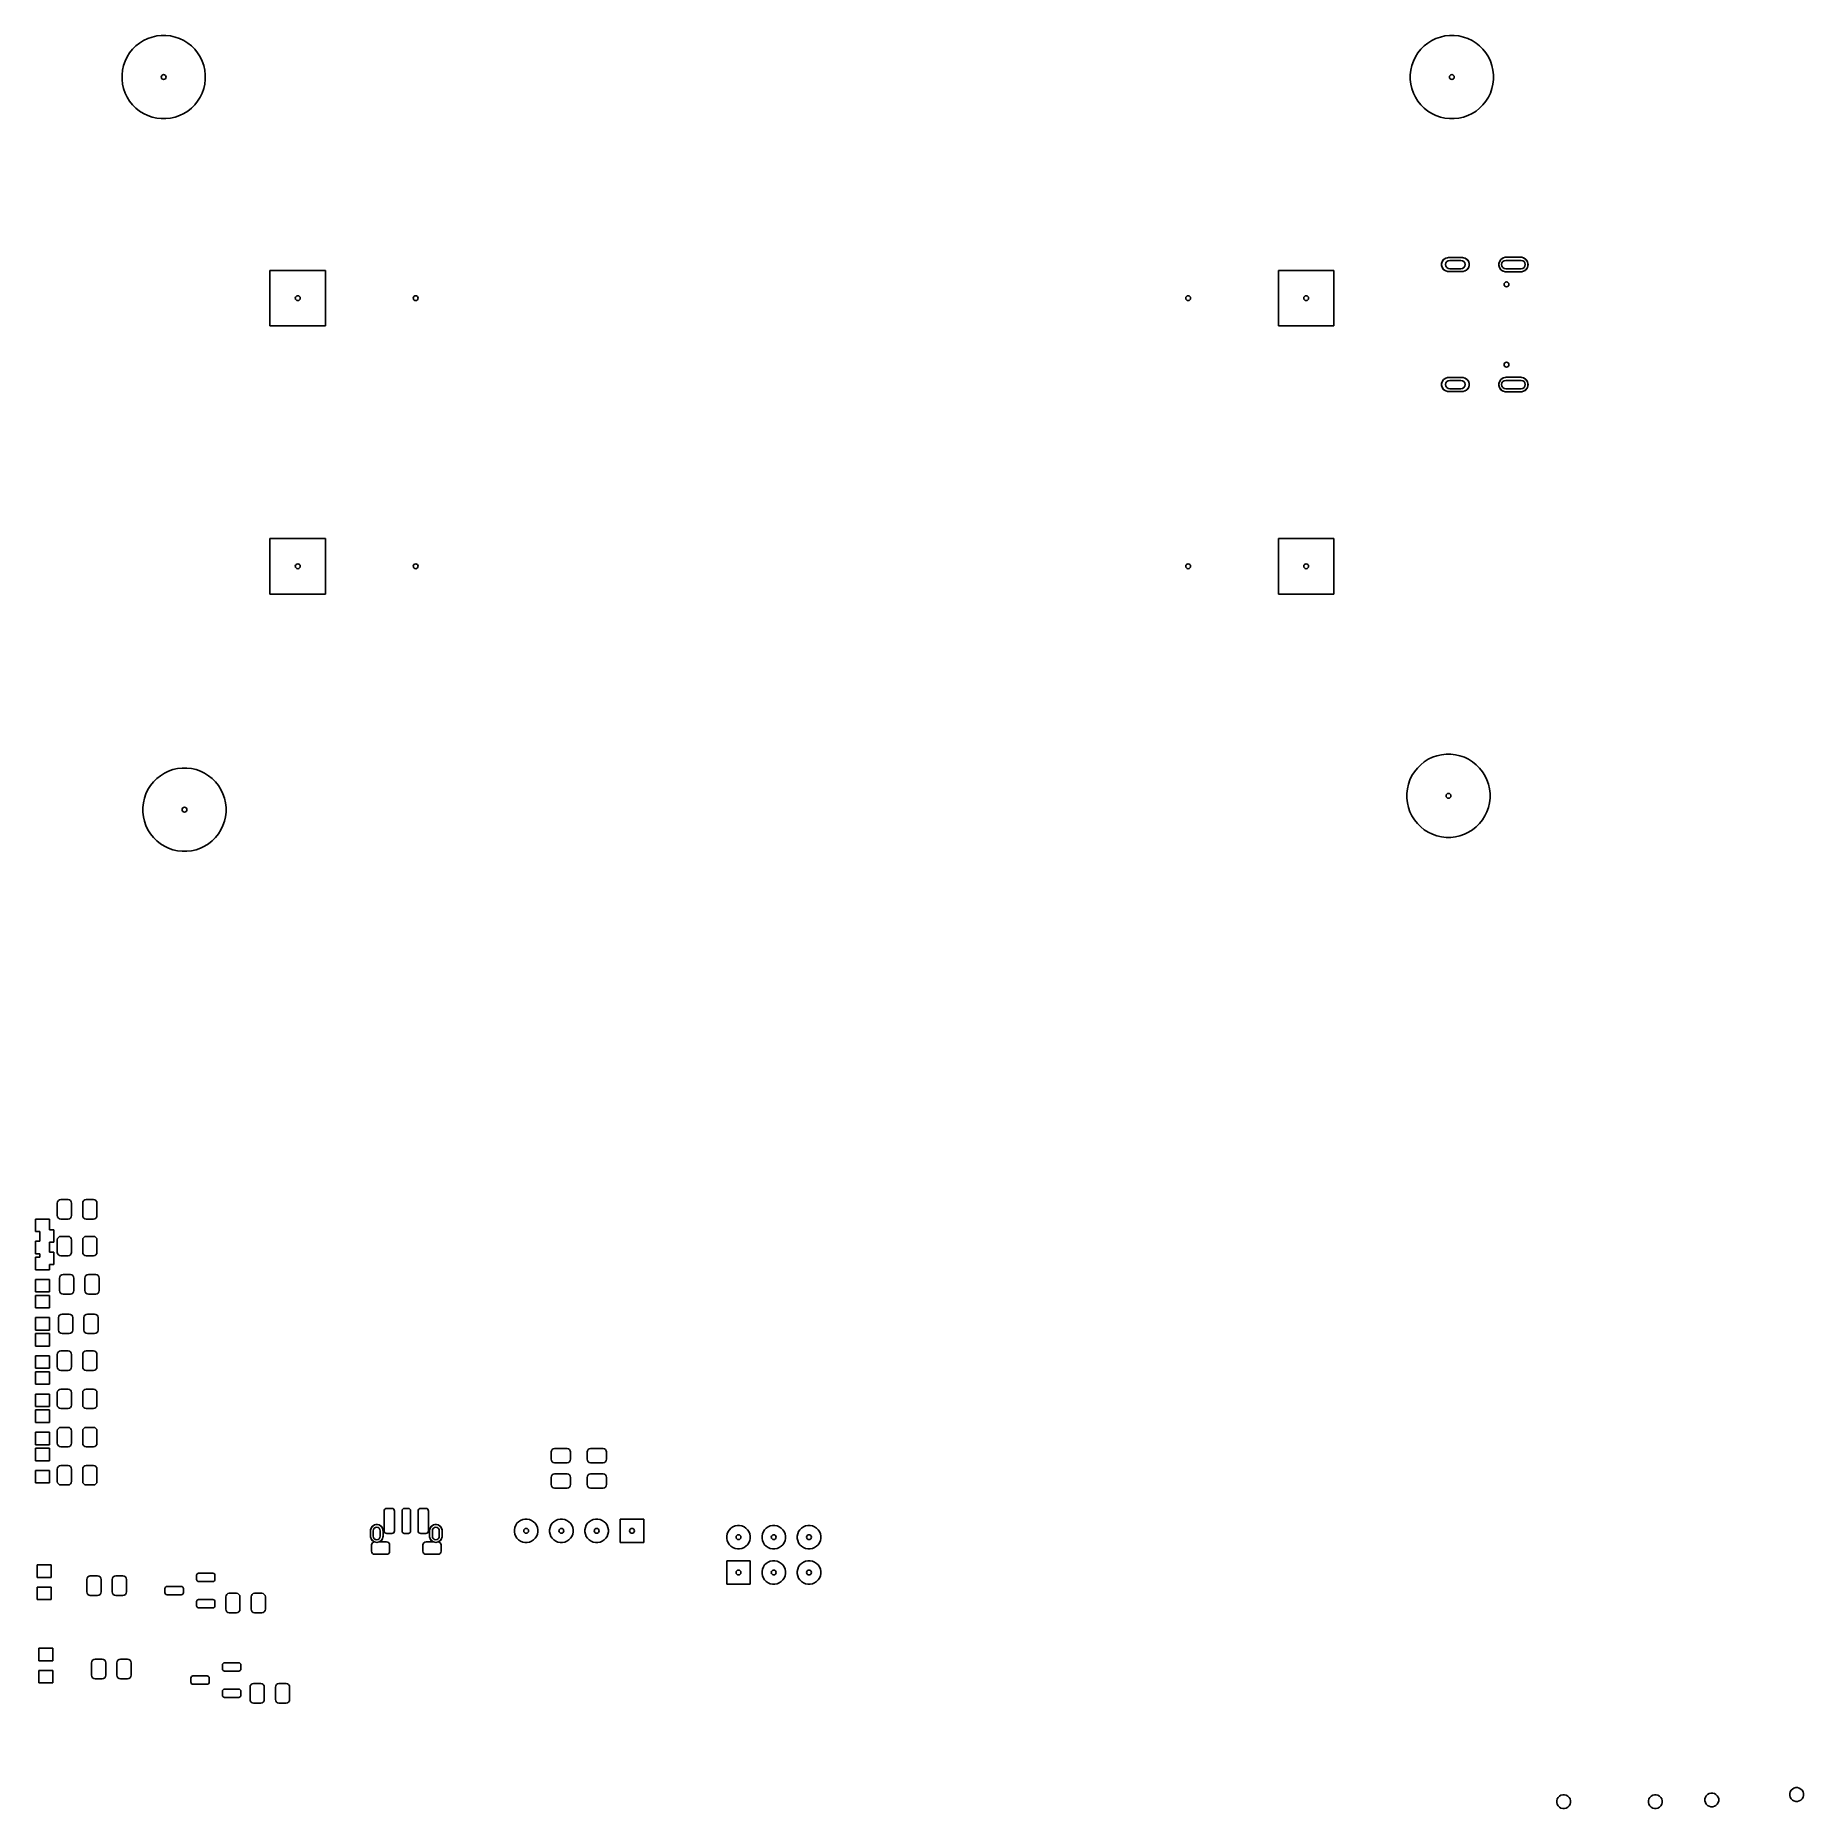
# Model space of a CAD drawing. Header units: inches. Extents: x 5.14 to 10.15, y -6.38 to -1.35.
import ezdxf

# ---------------------------------------------------------------- set-up
doc = ezdxf.new("R2010")
doc.units = ezdxf.units.IN
doc.header["$MEASUREMENT"] = 0
doc.layers.add('BLACK', color=250, linetype='CONTINUOUS')

msp = doc.modelspace()

# ---------------------------------------------------------------- linework, layer by layer
at = {"layer": 'BLACK', "linetype": 'CONTINUOUS'}
for p, q in [((5.4609, -1.3605), (5.4734, -1.3561)), ((5.4734, -1.3561), (5.4863, -1.3532)), ((5.4863, -1.3532), (5.4994, -1.3517)), ((5.4994, -1.3517), (5.5127, -1.3517)), ((5.5127, -1.3517), (5.5258, -1.3532)), ((5.5258, -1.3532), (5.5388, -1.3561)), ((5.5388, -1.3561), (5.5513, -1.3605)), ((9.1124, -1.3605), (9.1249, -1.3561)), ((9.1249, -1.3561), (9.1379, -1.3532)), ((9.1379, -1.3532), (9.151, -1.3517)), ((9.151, -1.3517), (9.1643, -1.3517)), ((9.1643, -1.3517), (9.1774, -1.3532)), ((9.1774, -1.3532), (9.1903, -1.3561)), ((9.1903, -1.3561), (9.2028, -1.3605)), ((5.4027, -1.4125), (5.4097, -1.4013)), ((5.4097, -1.4013), (5.418, -1.3909)), ((5.418, -1.3909), (5.4274, -1.3815)), ((5.4274, -1.3815), (5.4377, -1.3733)), ((5.4377, -1.3733), (5.4489, -1.3662)), ((5.4489, -1.3662), (5.4609, -1.3605)), ((5.5513, -1.3605), (5.5632, -1.3662)), ((5.5632, -1.3662), (5.5744, -1.3733)), ((5.5744, -1.3733), (5.5848, -1.3815)), ((5.5848, -1.3815), (5.5941, -1.3909)), ((5.5941, -1.3909), (5.6024, -1.4013)), ((5.6024, -1.4013), (5.6094, -1.4125)), ((9.0543, -1.4125), (9.0613, -1.4013)), ((9.0613, -1.4013), (9.0696, -1.3909)), ((9.0696, -1.3909), (9.0789, -1.3815)), ((9.0789, -1.3815), (9.0893, -1.3733)), ((9.0893, -1.3733), (9.1005, -1.3662)), ((9.1005, -1.3662), (9.1124, -1.3605)), ((9.2028, -1.3605), (9.2148, -1.3662)), ((9.2148, -1.3662), (9.226, -1.3733)), ((9.226, -1.3733), (9.2363, -1.3815)), ((9.2363, -1.3815), (9.2457, -1.3909)), ((9.2457, -1.3909), (9.254, -1.4013)), ((9.254, -1.4013), (9.261, -1.4125)), ((5.3881, -1.463), (5.3896, -1.4498)), ((5.3896, -1.4498), (5.3926, -1.4369)), ((5.3926, -1.4369), (5.3969, -1.4244)), ((5.3969, -1.4244), (5.4027, -1.4125)), ((5.6094, -1.4125), (5.6152, -1.4244)), ((5.6152, -1.4244), (5.6196, -1.4369)), ((5.6196, -1.4369), (5.6225, -1.4498)), ((5.6225, -1.4498), (5.624, -1.463)), ((9.0397, -1.463), (9.0412, -1.4498)), ((9.0412, -1.4498), (9.0441, -1.4369)), ((9.0441, -1.4369), (9.0485, -1.4244)), ((9.0485, -1.4244), (9.0543, -1.4125)), ((9.261, -1.4125), (9.2668, -1.4244)), ((9.2668, -1.4244), (9.2711, -1.4369)), ((9.2711, -1.4369), (9.2741, -1.4498)), ((9.2741, -1.4498), (9.2756, -1.463)), ((5.3881, -1.4762), (5.3881, -1.463)), ((5.3896, -1.4894), (5.3881, -1.4762)), ((5.3926, -1.5023), (5.3896, -1.4894)), ((5.3969, -1.5148), (5.3926, -1.5023)), ((5.6196, -1.5023), (5.6152, -1.5148)), ((5.6225, -1.4894), (5.6196, -1.5023)), ((5.624, -1.4762), (5.6225, -1.4894)), ((5.624, -1.463), (5.624, -1.4762)), ((9.0397, -1.4762), (9.0397, -1.463)), ((9.0412, -1.4894), (9.0397, -1.4762)), ((9.0441, -1.5023), (9.0412, -1.4894)), ((9.0485, -1.5148), (9.0441, -1.5023)), ((9.2711, -1.5023), (9.2668, -1.5148)), ((9.2741, -1.4894), (9.2711, -1.5023)), ((9.2756, -1.4762), (9.2741, -1.4894)), ((9.2756, -1.463), (9.2756, -1.4762)), ((5.4027, -1.5267), (5.3969, -1.5148)), ((5.4097, -1.538), (5.4027, -1.5267)), ((5.418, -1.5483), (5.4097, -1.538)), ((5.4274, -1.5577), (5.418, -1.5483)), ((5.4377, -1.5659), (5.4274, -1.5577)), ((5.5848, -1.5577), (5.5744, -1.5659)), ((5.5941, -1.5483), (5.5848, -1.5577)), ((5.6024, -1.538), (5.5941, -1.5483)), ((5.6094, -1.5267), (5.6024, -1.538)), ((5.6152, -1.5148), (5.6094, -1.5267)), ((9.0543, -1.5267), (9.0485, -1.5148)), ((9.0613, -1.538), (9.0543, -1.5267)), ((9.0696, -1.5483), (9.0613, -1.538)), ((9.0789, -1.5577), (9.0696, -1.5483)), ((9.0893, -1.5659), (9.0789, -1.5577)), ((9.2363, -1.5577), (9.226, -1.5659)), ((9.2457, -1.5483), (9.2363, -1.5577)), ((9.254, -1.538), (9.2457, -1.5483)), ((9.261, -1.5267), (9.254, -1.538)), ((9.2668, -1.5148), (9.261, -1.5267)), ((5.4489, -1.573), (5.4377, -1.5659)), ((5.4609, -1.5787), (5.4489, -1.573)), ((5.4734, -1.5831), (5.4609, -1.5787)), ((5.4863, -1.586), (5.4734, -1.5831)), ((5.4994, -1.5875), (5.4863, -1.586)), ((5.5127, -1.5875), (5.4994, -1.5875)), ((5.5258, -1.586), (5.5127, -1.5875)), ((5.5388, -1.5831), (5.5258, -1.586)), ((5.5513, -1.5787), (5.5388, -1.5831)), ((5.5632, -1.573), (5.5513, -1.5787)), ((5.5744, -1.5659), (5.5632, -1.573)), ((9.1005, -1.573), (9.0893, -1.5659)), ((9.1124, -1.5787), (9.1005, -1.573)), ((9.1249, -1.5831), (9.1124, -1.5787)), ((9.1379, -1.586), (9.1249, -1.5831)), ((9.151, -1.5875), (9.1379, -1.586)), ((9.1643, -1.5875), (9.151, -1.5875)), ((9.1774, -1.586), (9.1643, -1.5875)), ((9.1903, -1.5831), (9.1774, -1.586)), ((9.2028, -1.5787), (9.1903, -1.5831)), ((9.2148, -1.573), (9.2028, -1.5787)), ((9.226, -1.5659), (9.2148, -1.573)), ((9.1283, -1.9985), (9.1296, -1.9936)), ((9.1283, -2.0037), (9.1283, -1.9985)), ((9.1296, -2.0086), (9.1283, -2.0037)), ((9.1296, -1.9936), (9.1322, -1.9891)), ((9.1322, -2.0131), (9.1296, -2.0086)), ((9.1322, -1.9891), (9.1358, -1.9855)), ((9.1358, -1.9855), (9.1403, -1.9829)), ((9.1403, -1.9829), (9.1452, -1.9816)), ((9.1452, -1.9816), (9.1478, -1.9814)), ((9.1478, -1.9814), (9.1872, -1.9814)), ((9.1872, -1.9814), (9.1478, -1.9814)), ((9.1872, -1.9814), (9.1897, -1.9816)), ((9.1897, -1.9816), (9.1947, -1.9829)), ((9.1947, -1.9829), (9.1991, -1.9855)), ((9.1991, -1.9855), (9.2028, -1.9891)), ((9.2028, -1.9891), (9.2054, -1.9936)), ((9.2054, -2.0086), (9.2028, -2.0131)), ((9.2054, -1.9936), (9.2067, -1.9985)), ((9.2067, -2.0037), (9.2054, -2.0086)), ((9.2067, -1.9985), (9.2067, -2.0037)), ((9.2909, -1.9984), (9.2923, -1.9932)), ((9.2909, -2.0038), (9.2909, -1.9984)), ((9.2923, -2.009), (9.2909, -2.0038)), ((9.2923, -1.9932), (9.295, -1.9885)), ((9.295, -2.0137), (9.2923, -2.009)), ((9.295, -1.9885), (9.2988, -1.9847)), ((9.2988, -1.9847), (9.3035, -1.982)), ((9.3035, -1.982), (9.3087, -1.9806)), ((9.3087, -1.9806), (9.3114, -1.9804)), ((9.3114, -1.9804), (9.3527, -1.9804)), ((9.3527, -1.9804), (9.3114, -1.9804)), ((9.3527, -1.9804), (9.3554, -1.9806)), ((9.3554, -1.9806), (9.3606, -1.982)), ((9.3606, -1.982), (9.3653, -1.9847)), ((9.3653, -1.9847), (9.3691, -1.9885)), ((9.3691, -1.9885), (9.3718, -1.9932)), ((9.3718, -2.009), (9.3691, -2.0137)), ((9.3718, -1.9932), (9.3732, -1.9984)), ((9.3732, -2.0038), (9.3718, -2.009)), ((9.3732, -1.9984), (9.3732, -2.0038)), ((5.8075, -2.1752), (5.8075, -2.0177)), ((5.8075, -2.0177), (5.965, -2.0177)), ((5.965, -2.0177), (5.965, -2.1752)), ((8.6657, -2.1752), (8.6657, -2.0177)), ((8.6657, -2.0177), (8.8232, -2.0177)), ((8.8232, -2.0177), (8.8232, -2.1752)), ((9.1358, -2.0167), (9.1322, -2.0131)), ((9.1403, -2.0193), (9.1358, -2.0167)), ((9.1452, -2.0206), (9.1403, -2.0193)), ((9.1478, -2.0208), (9.1452, -2.0206)), ((9.1872, -2.0208), (9.1478, -2.0208)), ((9.1478, -2.0208), (9.1872, -2.0208)), ((9.1897, -2.0206), (9.1872, -2.0208)), ((9.1947, -2.0193), (9.1897, -2.0206)), ((9.1991, -2.0167), (9.1947, -2.0193)), ((9.2028, -2.0131), (9.1991, -2.0167)), ((9.2988, -2.0175), (9.295, -2.0137)), ((9.3035, -2.0202), (9.2988, -2.0175)), ((9.3087, -2.0216), (9.3035, -2.0202)), ((9.3114, -2.0218), (9.3087, -2.0216)), ((9.3527, -2.0218), (9.3114, -2.0218)), ((9.3114, -2.0218), (9.3527, -2.0218)), ((9.3554, -2.0216), (9.3527, -2.0218)), ((9.3606, -2.0202), (9.3554, -2.0216)), ((9.3653, -2.0175), (9.3606, -2.0202)), ((9.3691, -2.0137), (9.3653, -2.0175)), ((5.965, -2.1752), (5.8075, -2.1752)), ((8.8232, -2.1752), (8.6657, -2.1752)), ((9.1283, -2.3387), (9.1296, -2.3337)), ((9.1283, -2.3438), (9.1283, -2.3387)), ((9.1296, -2.3488), (9.1283, -2.3438)), ((9.1296, -2.3337), (9.1322, -2.3293)), ((9.1322, -2.3532), (9.1296, -2.3488)), ((9.1322, -2.3293), (9.1358, -2.3256)), ((9.1358, -2.3569), (9.1322, -2.3532)), ((9.1358, -2.3256), (9.1403, -2.3231)), ((9.1403, -2.3594), (9.1358, -2.3569)), ((9.1403, -2.3231), (9.1452, -2.3217)), ((9.1452, -2.3608), (9.1403, -2.3594)), ((9.1452, -2.3217), (9.1478, -2.3216)), ((9.1478, -2.3609), (9.1452, -2.3608)), ((9.1478, -2.3216), (9.1872, -2.3216)), ((9.1872, -2.3216), (9.1478, -2.3216)), ((9.1872, -2.3609), (9.1478, -2.3609)), ((9.1478, -2.3609), (9.1872, -2.3609)), ((9.1872, -2.3216), (9.1897, -2.3217)), ((9.1897, -2.3608), (9.1872, -2.3609)), ((9.1897, -2.3217), (9.1947, -2.3231)), ((9.1947, -2.3594), (9.1897, -2.3608)), ((9.1947, -2.3231), (9.1991, -2.3256)), ((9.1991, -2.3569), (9.1947, -2.3594)), ((9.1991, -2.3256), (9.2028, -2.3293)), ((9.2028, -2.3532), (9.1991, -2.3569)), ((9.2028, -2.3293), (9.2054, -2.3337)), ((9.2054, -2.3488), (9.2028, -2.3532)), ((9.2054, -2.3337), (9.2067, -2.3387)), ((9.2067, -2.3438), (9.2054, -2.3488)), ((9.2067, -2.3387), (9.2067, -2.3438)), ((9.2909, -2.3386), (9.2923, -2.3334)), ((9.2909, -2.344), (9.2909, -2.3386)), ((9.2923, -2.3492), (9.2909, -2.344)), ((9.2923, -2.3334), (9.295, -2.3287)), ((9.295, -2.3538), (9.2923, -2.3492)), ((9.295, -2.3287), (9.2988, -2.3249)), ((9.2988, -2.3577), (9.295, -2.3538)), ((9.2988, -2.3249), (9.3035, -2.3222)), ((9.3035, -2.3604), (9.2988, -2.3577)), ((9.3035, -2.3222), (9.3087, -2.3208)), ((9.3087, -2.3618), (9.3035, -2.3604)), ((9.3087, -2.3208), (9.3114, -2.3206)), ((9.3114, -2.3619), (9.3087, -2.3618)), ((9.3114, -2.3206), (9.3527, -2.3206)), ((9.3527, -2.3206), (9.3114, -2.3206)), ((9.3527, -2.3619), (9.3114, -2.3619)), ((9.3114, -2.3619), (9.3527, -2.3619)), ((9.3527, -2.3206), (9.3554, -2.3208)), ((9.3554, -2.3618), (9.3527, -2.3619)), ((9.3554, -2.3208), (9.3606, -2.3222)), ((9.3606, -2.3604), (9.3554, -2.3618)), ((9.3606, -2.3222), (9.3653, -2.3249)), ((9.3653, -2.3577), (9.3606, -2.3604)), ((9.3653, -2.3249), (9.3691, -2.3287)), ((9.3691, -2.3538), (9.3653, -2.3577)), ((9.3691, -2.3287), (9.3718, -2.3334)), ((9.3718, -2.3492), (9.3691, -2.3538)), ((9.3718, -2.3334), (9.3732, -2.3386)), ((9.3732, -2.344), (9.3718, -2.3492)), ((9.3732, -2.3386), (9.3732, -2.344)), ((5.8075, -2.935), (5.8075, -2.7776)), ((5.8075, -2.7776), (5.965, -2.7776)), ((5.965, -2.7776), (5.965, -2.935)), ((8.6657, -2.935), (8.6657, -2.7776)), ((8.6657, -2.7776), (8.8232, -2.7776)), ((8.8232, -2.7776), (8.8232, -2.935)), ((5.965, -2.935), (5.8075, -2.935)), ((8.8232, -2.935), (8.6657, -2.935)), ((9.0691, -3.4189), (9.0794, -3.4107)), ((9.0794, -3.4107), (9.0907, -3.4036)), ((9.0907, -3.4036), (9.1026, -3.3979)), ((9.1026, -3.3979), (9.1151, -3.3935)), ((9.1151, -3.3935), (9.128, -3.3906)), ((9.128, -3.3906), (9.1412, -3.3891)), ((9.1412, -3.3891), (9.1544, -3.3891)), ((9.1544, -3.3891), (9.1676, -3.3906)), ((9.1676, -3.3906), (9.1805, -3.3935)), ((9.1805, -3.3935), (9.193, -3.3979)), ((9.193, -3.3979), (9.2049, -3.4036)), ((9.2049, -3.4036), (9.2161, -3.4107)), ((9.2161, -3.4107), (9.2265, -3.4189)), ((5.4688, -3.478), (5.4771, -3.4677)), ((5.4771, -3.4677), (5.4864, -3.4583)), ((5.4864, -3.4583), (5.4968, -3.4501)), ((5.4968, -3.4501), (5.508, -3.443)), ((5.508, -3.443), (5.5199, -3.4373)), ((5.5199, -3.4373), (5.5324, -3.4329)), ((5.5324, -3.4329), (5.5453, -3.4299)), ((5.5453, -3.4299), (5.5585, -3.4285)), ((5.5585, -3.4285), (5.5717, -3.4285)), ((5.5717, -3.4285), (5.5849, -3.4299)), ((5.5849, -3.4299), (5.5978, -3.4329)), ((5.5978, -3.4329), (5.6103, -3.4373)), ((5.6103, -3.4373), (5.6223, -3.443)), ((5.6223, -3.443), (5.6335, -3.4501)), ((5.6335, -3.4501), (5.6438, -3.4583)), ((5.6438, -3.4583), (5.6532, -3.4677)), ((5.6532, -3.4677), (5.6614, -3.478)), ((9.0343, -3.4743), (9.0387, -3.4618)), ((9.0387, -3.4618), (9.0444, -3.4499)), ((9.0444, -3.4499), (9.0515, -3.4387)), ((9.0515, -3.4387), (9.0597, -3.4283)), ((9.0597, -3.4283), (9.0691, -3.4189)), ((9.2265, -3.4189), (9.2359, -3.4283)), ((9.2359, -3.4283), (9.2441, -3.4387)), ((9.2441, -3.4387), (9.2512, -3.4499)), ((9.2512, -3.4499), (9.2569, -3.4618)), ((9.2569, -3.4618), (9.2613, -3.4743)), ((5.4487, -3.5266), (5.4516, -3.5137)), ((5.4516, -3.5137), (5.456, -3.5012)), ((5.456, -3.5012), (5.4617, -3.4892)), ((5.4617, -3.4892), (5.4688, -3.478)), ((5.6614, -3.478), (5.6685, -3.4892)), ((5.6685, -3.4892), (5.6742, -3.5012)), ((5.6742, -3.5012), (5.6786, -3.5137)), ((5.6786, -3.5137), (5.6816, -3.5266)), ((9.0299, -3.5004), (9.0314, -3.4872)), ((9.0299, -3.5136), (9.0299, -3.5004)), ((9.0314, -3.5268), (9.0299, -3.5136)), ((9.0314, -3.4872), (9.0343, -3.4743)), ((9.2613, -3.4743), (9.2642, -3.4872)), ((9.2642, -3.4872), (9.2657, -3.5004)), ((9.2657, -3.5136), (9.2642, -3.5268)), ((9.2657, -3.5004), (9.2657, -3.5136)), ((5.4472, -3.5398), (5.4487, -3.5266)), ((5.4472, -3.553), (5.4472, -3.5398)), ((5.4487, -3.5662), (5.4472, -3.553)), ((5.4516, -3.5791), (5.4487, -3.5662)), ((5.6816, -3.5662), (5.6786, -3.5791)), ((5.6816, -3.5266), (5.683, -3.5398)), ((5.683, -3.553), (5.6816, -3.5662)), ((5.683, -3.5398), (5.683, -3.553)), ((9.0343, -3.5397), (9.0314, -3.5268)), ((9.0387, -3.5522), (9.0343, -3.5397)), ((9.0444, -3.5641), (9.0387, -3.5522)), ((9.0515, -3.5754), (9.0444, -3.5641)), ((9.2512, -3.5641), (9.2441, -3.5754)), ((9.2569, -3.5522), (9.2512, -3.5641)), ((9.2613, -3.5397), (9.2569, -3.5522)), ((9.2642, -3.5268), (9.2613, -3.5397)), ((5.456, -3.5916), (5.4516, -3.5791)), ((5.4617, -3.6035), (5.456, -3.5916)), ((5.4688, -3.6147), (5.4617, -3.6035)), ((5.4771, -3.6251), (5.4688, -3.6147)), ((5.6614, -3.6147), (5.6532, -3.6251)), ((5.6685, -3.6035), (5.6614, -3.6147)), ((5.6742, -3.5916), (5.6685, -3.6035)), ((5.6786, -3.5791), (5.6742, -3.5916)), ((9.0597, -3.5857), (9.0515, -3.5754)), ((9.0691, -3.5951), (9.0597, -3.5857)), ((9.0794, -3.6033), (9.0691, -3.5951)), ((9.0907, -3.6104), (9.0794, -3.6033)), ((9.1026, -3.6161), (9.0907, -3.6104)), ((9.1151, -3.6205), (9.1026, -3.6161)), ((9.193, -3.6161), (9.1805, -3.6205)), ((9.2049, -3.6104), (9.193, -3.6161)), ((9.2161, -3.6033), (9.2049, -3.6104)), ((9.2265, -3.5951), (9.2161, -3.6033)), ((9.2359, -3.5857), (9.2265, -3.5951)), ((9.2441, -3.5754), (9.2359, -3.5857)), ((5.4864, -3.6344), (5.4771, -3.6251)), ((5.4968, -3.6427), (5.4864, -3.6344)), ((5.508, -3.6498), (5.4968, -3.6427)), ((5.5199, -3.6555), (5.508, -3.6498)), ((5.5324, -3.6599), (5.5199, -3.6555)), ((5.5453, -3.6628), (5.5324, -3.6599)), ((5.5585, -3.6643), (5.5453, -3.6628)), ((5.5717, -3.6643), (5.5585, -3.6643)), ((5.5849, -3.6628), (5.5717, -3.6643)), ((5.5978, -3.6599), (5.5849, -3.6628)), ((5.6103, -3.6555), (5.5978, -3.6599)), ((5.6223, -3.6498), (5.6103, -3.6555)), ((5.6335, -3.6427), (5.6223, -3.6498)), ((5.6438, -3.6344), (5.6335, -3.6427)), ((5.6532, -3.6251), (5.6438, -3.6344)), ((9.128, -3.6234), (9.1151, -3.6205)), ((9.1412, -3.6249), (9.128, -3.6234)), ((9.1544, -3.6249), (9.1412, -3.6249)), ((9.1676, -3.6234), (9.1544, -3.6249)), ((9.1805, -3.6205), (9.1676, -3.6234)), ((5.2047, -4.6614), (5.2055, -4.6577)), ((5.2047, -4.6969), (5.2047, -4.6614)), ((5.2055, -4.6577), (5.2076, -4.6545)), ((5.2076, -4.6545), (5.2108, -4.6523)), ((5.2108, -4.6523), (5.2146, -4.6516)), ((5.2146, -4.6516), (5.2352, -4.6516)), ((5.2352, -4.6516), (5.239, -4.6523)), ((5.239, -4.6523), (5.2422, -4.6545)), ((5.2422, -4.6545), (5.2443, -4.6577)), ((5.2443, -4.6577), (5.2451, -4.6614)), ((5.2451, -4.6614), (5.2451, -4.6969)), ((5.2766, -4.6614), (5.2773, -4.6577)), ((5.2766, -4.6969), (5.2766, -4.6614)), ((5.2773, -4.6577), (5.2795, -4.6545)), ((5.2795, -4.6545), (5.2827, -4.6523)), ((5.2827, -4.6523), (5.2864, -4.6516)), ((5.2864, -4.6516), (5.3071, -4.6516)), ((5.3071, -4.6516), (5.3109, -4.6523)), ((5.3109, -4.6523), (5.314, -4.6545)), ((5.314, -4.6545), (5.3162, -4.6577)), ((5.3162, -4.6577), (5.3169, -4.6614)), ((5.3169, -4.6614), (5.3169, -4.6969)), ((5.1427, -4.7421), (5.1427, -4.7067)), ((5.1427, -4.7067), (5.1821, -4.7067)), ((5.1821, -4.7067), (5.1821, -4.7372)), ((5.2055, -4.7006), (5.2047, -4.6969)), ((5.2076, -4.7038), (5.2055, -4.7006)), ((5.2108, -4.7059), (5.2076, -4.7038)), ((5.2146, -4.7067), (5.2108, -4.7059)), ((5.2352, -4.7067), (5.2146, -4.7067)), ((5.239, -4.7059), (5.2352, -4.7067)), ((5.2422, -4.7038), (5.239, -4.7059)), ((5.2443, -4.7006), (5.2422, -4.7038)), ((5.2451, -4.6969), (5.2443, -4.7006)), ((5.2773, -4.7006), (5.2766, -4.6969)), ((5.2795, -4.7038), (5.2773, -4.7006)), ((5.2827, -4.7059), (5.2795, -4.7038)), ((5.2864, -4.7067), (5.2827, -4.7059)), ((5.3071, -4.7067), (5.2864, -4.7067)), ((5.3109, -4.7059), (5.3071, -4.7067)), ((5.314, -4.7038), (5.3109, -4.7059)), ((5.3162, -4.7006), (5.314, -4.7038)), ((5.3169, -4.6969), (5.3162, -4.7006)), ((5.1555, -4.7421), (5.1427, -4.7421)), ((5.1427, -4.8051), (5.1427, -4.7697)), ((5.1427, -4.7697), (5.1555, -4.7697)), ((5.1555, -4.7697), (5.1555, -4.7421)), ((5.1821, -4.7372), (5.1949, -4.7372)), ((5.1949, -4.7726), (5.1821, -4.7726)), ((5.1821, -4.7726), (5.1821, -4.8002)), ((5.1949, -4.7372), (5.1949, -4.7726)), ((5.2047, -4.7657), (5.2055, -4.762)), ((5.2047, -4.8012), (5.2047, -4.7657)), ((5.2055, -4.762), (5.2076, -4.7588)), ((5.2076, -4.7588), (5.2108, -4.7567)), ((5.2108, -4.7567), (5.2146, -4.7559)), ((5.2146, -4.7559), (5.2352, -4.7559)), ((5.2352, -4.7559), (5.239, -4.7567)), ((5.239, -4.7567), (5.2422, -4.7588)), ((5.2422, -4.7588), (5.2443, -4.762)), ((5.2443, -4.762), (5.2451, -4.7657)), ((5.2451, -4.7657), (5.2451, -4.8012)), ((5.2766, -4.7657), (5.2773, -4.762)), ((5.2766, -4.8012), (5.2766, -4.7657)), ((5.2773, -4.762), (5.2795, -4.7588)), ((5.2795, -4.7588), (5.2827, -4.7567)), ((5.2827, -4.7567), (5.2864, -4.7559)), ((5.2864, -4.7559), (5.3071, -4.7559)), ((5.3071, -4.7559), (5.3109, -4.7567)), ((5.3109, -4.7567), (5.314, -4.7588)), ((5.314, -4.7588), (5.3162, -4.762)), ((5.3162, -4.762), (5.3169, -4.7657)), ((5.3169, -4.7657), (5.3169, -4.8012)), ((5.1555, -4.8051), (5.1427, -4.8051)), ((5.1427, -4.8504), (5.1427, -4.815)), ((5.1427, -4.815), (5.1555, -4.815)), ((5.1555, -4.815), (5.1555, -4.8051)), ((5.1821, -4.8002), (5.1949, -4.8002)), ((5.1949, -4.8002), (5.1949, -4.8356)), ((5.2055, -4.8049), (5.2047, -4.8012)), ((5.2076, -4.8081), (5.2055, -4.8049)), ((5.2108, -4.8103), (5.2076, -4.8081)), ((5.2146, -4.811), (5.2108, -4.8103)), ((5.2352, -4.811), (5.2146, -4.811)), ((5.239, -4.8103), (5.2352, -4.811)), ((5.2422, -4.8081), (5.239, -4.8103)), ((5.2443, -4.8049), (5.2422, -4.8081)), ((5.2451, -4.8012), (5.2443, -4.8049)), ((5.2773, -4.8049), (5.2766, -4.8012)), ((5.2795, -4.8081), (5.2773, -4.8049)), ((5.2827, -4.8103), (5.2795, -4.8081)), ((5.2864, -4.811), (5.2827, -4.8103)), ((5.3071, -4.811), (5.2864, -4.811)), ((5.3109, -4.8103), (5.3071, -4.811)), ((5.314, -4.8081), (5.3109, -4.8103)), ((5.3162, -4.8049), (5.314, -4.8081)), ((5.3169, -4.8012), (5.3162, -4.8049)), ((5.1821, -4.8504), (5.1427, -4.8504)), ((5.1949, -4.8356), (5.1821, -4.8356)), ((5.1821, -4.8356), (5.1821, -4.8504)), ((5.2111, -4.874), (5.2119, -4.8702)), ((5.2111, -4.9094), (5.2111, -4.874)), ((5.2119, -4.8702), (5.214, -4.8671)), ((5.214, -4.8671), (5.2172, -4.8649)), ((5.2172, -4.8649), (5.221, -4.8642)), ((5.221, -4.8642), (5.2416, -4.8642)), ((5.2416, -4.8642), (5.2454, -4.8649)), ((5.2454, -4.8649), (5.2486, -4.8671)), ((5.2486, -4.8671), (5.2507, -4.8702)), ((5.2507, -4.8702), (5.2515, -4.874)), ((5.2515, -4.874), (5.2515, -4.9094)), ((5.283, -4.874), (5.2837, -4.8702)), ((5.283, -4.9094), (5.283, -4.874)), ((5.2837, -4.8702), (5.2859, -4.8671)), ((5.2859, -4.8671), (5.289, -4.8649)), ((5.289, -4.8649), (5.2928, -4.8642)), ((5.2928, -4.8642), (5.3135, -4.8642)), ((5.3135, -4.8642), (5.3173, -4.8649)), ((5.3173, -4.8649), (5.3204, -4.8671)), ((5.3204, -4.8671), (5.3226, -4.8702)), ((5.3226, -4.8702), (5.3233, -4.874)), ((5.3233, -4.874), (5.3233, -4.9094)), ((5.1427, -4.9134), (5.1427, -4.878)), ((5.1427, -4.878), (5.1821, -4.878)), ((5.1821, -4.9134), (5.1427, -4.9134)), ((5.1427, -4.9587), (5.1427, -4.9232)), ((5.1427, -4.9232), (5.1821, -4.9232)), ((5.1821, -4.878), (5.1821, -4.9134)), ((5.1821, -4.9232), (5.1821, -4.9587)), ((5.2119, -4.9132), (5.2111, -4.9094)), ((5.214, -4.9164), (5.2119, -4.9132)), ((5.2172, -4.9185), (5.214, -4.9164)), ((5.221, -4.9193), (5.2172, -4.9185)), ((5.2416, -4.9193), (5.221, -4.9193)), ((5.2454, -4.9185), (5.2416, -4.9193)), ((5.2486, -4.9164), (5.2454, -4.9185)), ((5.2507, -4.9132), (5.2486, -4.9164)), ((5.2515, -4.9094), (5.2507, -4.9132)), ((5.2837, -4.9132), (5.283, -4.9094)), ((5.2859, -4.9164), (5.2837, -4.9132)), ((5.289, -4.9185), (5.2859, -4.9164)), ((5.2928, -4.9193), (5.289, -4.9185)), ((5.3135, -4.9193), (5.2928, -4.9193)), ((5.3173, -4.9185), (5.3135, -4.9193)), ((5.3204, -4.9164), (5.3173, -4.9185)), ((5.3226, -4.9132), (5.3204, -4.9164)), ((5.3233, -4.9094), (5.3226, -4.9132)), ((5.1821, -4.9587), (5.1427, -4.9587)), ((5.1427, -5.0217), (5.1427, -4.9862)), ((5.1427, -4.9862), (5.1821, -4.9862)), ((5.1821, -5.0217), (5.1427, -5.0217)), ((5.1821, -4.9862), (5.1821, -5.0217)), ((5.2082, -4.9862), (5.2089, -4.9825)), ((5.2082, -5.0217), (5.2082, -4.9862)), ((5.2089, -5.0254), (5.2082, -5.0217)), ((5.2089, -4.9825), (5.2111, -4.9793)), ((5.2111, -5.0286), (5.2089, -5.0254)), ((5.2111, -4.9793), (5.2142, -4.9771)), ((5.2142, -4.9771), (5.218, -4.9764)), ((5.218, -4.9764), (5.2387, -4.9764)), ((5.2387, -4.9764), (5.2424, -4.9771)), ((5.2424, -4.9771), (5.2456, -4.9793)), ((5.2456, -4.9793), (5.2478, -4.9825)), ((5.2478, -5.0254), (5.2456, -5.0286)), ((5.2478, -4.9825), (5.2485, -4.9862)), ((5.2485, -5.0217), (5.2478, -5.0254)), ((5.2485, -4.9862), (5.2485, -5.0217)), ((5.28, -4.9862), (5.2808, -4.9825)), ((5.28, -5.0217), (5.28, -4.9862)), ((5.2808, -5.0254), (5.28, -5.0217)), ((5.2808, -4.9825), (5.2829, -4.9793)), ((5.2829, -5.0286), (5.2808, -5.0254)), ((5.2829, -4.9793), (5.2861, -4.9771)), ((5.2861, -4.9771), (5.2899, -4.9764)), ((5.2899, -4.9764), (5.3105, -4.9764)), ((5.3105, -4.9764), (5.3143, -4.9771)), ((5.3143, -4.9771), (5.3175, -4.9793)), ((5.3175, -4.9793), (5.3196, -4.9825)), ((5.3196, -5.0254), (5.3175, -5.0286)), ((5.3196, -4.9825), (5.3204, -4.9862)), ((5.3204, -5.0217), (5.3196, -5.0254)), ((5.3204, -4.9862), (5.3204, -5.0217)), ((5.1427, -5.0669), (5.1427, -5.0315)), ((5.1427, -5.0315), (5.1821, -5.0315)), ((5.1821, -5.0669), (5.1427, -5.0669)), ((5.1821, -5.0315), (5.1821, -5.0669)), ((5.2142, -5.0307), (5.2111, -5.0286)), ((5.218, -5.0315), (5.2142, -5.0307)), ((5.2387, -5.0315), (5.218, -5.0315)), ((5.2424, -5.0307), (5.2387, -5.0315)), ((5.2456, -5.0286), (5.2424, -5.0307)), ((5.2861, -5.0307), (5.2829, -5.0286)), ((5.2899, -5.0315), (5.2861, -5.0307)), ((5.3105, -5.0315), (5.2899, -5.0315)), ((5.3143, -5.0307), (5.3105, -5.0315)), ((5.3175, -5.0286), (5.3143, -5.0307)), ((5.1427, -5.1299), (5.1427, -5.0945)), ((5.1427, -5.0945), (5.1821, -5.0945)), ((5.1821, -5.0945), (5.1821, -5.1299)), ((5.2047, -5.0906), (5.2055, -5.0868)), ((5.2047, -5.126), (5.2047, -5.0906)), ((5.2055, -5.1298), (5.2047, -5.126)), ((5.2055, -5.0868), (5.2076, -5.0836)), ((5.2076, -5.0836), (5.2108, -5.0815)), ((5.2108, -5.0815), (5.2146, -5.0807)), ((5.2146, -5.0807), (5.2352, -5.0807)), ((5.2352, -5.0807), (5.239, -5.0815)), ((5.239, -5.0815), (5.2422, -5.0836)), ((5.2422, -5.0836), (5.2443, -5.0868)), ((5.2443, -5.0868), (5.2451, -5.0906)), ((5.2451, -5.126), (5.2443, -5.1298)), ((5.2451, -5.0906), (5.2451, -5.126)), ((5.2766, -5.0906), (5.2773, -5.0868)), ((5.2766, -5.126), (5.2766, -5.0906)), ((5.2773, -5.1298), (5.2766, -5.126)), ((5.2773, -5.0868), (5.2795, -5.0836)), ((5.2795, -5.0836), (5.2827, -5.0815)), ((5.2827, -5.0815), (5.2864, -5.0807)), ((5.2864, -5.0807), (5.3071, -5.0807)), ((5.3071, -5.0807), (5.3109, -5.0815)), ((5.3109, -5.0815), (5.314, -5.0836)), ((5.314, -5.0836), (5.3162, -5.0868)), ((5.3162, -5.0868), (5.3169, -5.0906)), ((5.3169, -5.126), (5.3162, -5.1298)), ((5.3169, -5.0906), (5.3169, -5.126)), ((5.1821, -5.1299), (5.1427, -5.1299)), ((5.1427, -5.1752), (5.1427, -5.1398)), ((5.1427, -5.1398), (5.1821, -5.1398)), ((5.1821, -5.1752), (5.1427, -5.1752)), ((5.1821, -5.1398), (5.1821, -5.1752)), ((5.2076, -5.1329), (5.2055, -5.1298)), ((5.2108, -5.1351), (5.2076, -5.1329)), ((5.2146, -5.1358), (5.2108, -5.1351)), ((5.2352, -5.1358), (5.2146, -5.1358)), ((5.239, -5.1351), (5.2352, -5.1358)), ((5.2422, -5.1329), (5.239, -5.1351)), ((5.2443, -5.1298), (5.2422, -5.1329)), ((5.2795, -5.1329), (5.2773, -5.1298)), ((5.2827, -5.1351), (5.2795, -5.1329)), ((5.2864, -5.1358), (5.2827, -5.1351)), ((5.3071, -5.1358), (5.2864, -5.1358)), ((5.3109, -5.1351), (5.3071, -5.1358)), ((5.314, -5.1329), (5.3109, -5.1351)), ((5.3162, -5.1298), (5.314, -5.1329)), ((5.1427, -5.2382), (5.1427, -5.2028)), ((5.1427, -5.2028), (5.1821, -5.2028)), ((5.1821, -5.2028), (5.1821, -5.2382)), ((5.2047, -5.1988), (5.2055, -5.1951)), ((5.2047, -5.2343), (5.2047, -5.1988)), ((5.2055, -5.1951), (5.2076, -5.1919)), ((5.2076, -5.1919), (5.2108, -5.1897)), ((5.2108, -5.1897), (5.2146, -5.189)), ((5.2146, -5.189), (5.2352, -5.189)), ((5.2352, -5.189), (5.239, -5.1897)), ((5.239, -5.1897), (5.2422, -5.1919)), ((5.2422, -5.1919), (5.2443, -5.1951)), ((5.2443, -5.1951), (5.2451, -5.1988)), ((5.2451, -5.1988), (5.2451, -5.2343)), ((5.2766, -5.1988), (5.2773, -5.1951)), ((5.2766, -5.2343), (5.2766, -5.1988)), ((5.2773, -5.1951), (5.2795, -5.1919)), ((5.2795, -5.1919), (5.2827, -5.1897)), ((5.2827, -5.1897), (5.2864, -5.189)), ((5.2864, -5.189), (5.3071, -5.189)), ((5.3071, -5.189), (5.3109, -5.1897)), ((5.3109, -5.1897), (5.314, -5.1919)), ((5.314, -5.1919), (5.3162, -5.1951)), ((5.3162, -5.1951), (5.3169, -5.1988)), ((5.3169, -5.1988), (5.3169, -5.2343)), ((5.1821, -5.2382), (5.1427, -5.2382)), ((5.1427, -5.2835), (5.1427, -5.248)), ((5.1427, -5.248), (5.1821, -5.248)), ((5.1821, -5.248), (5.1821, -5.2835)), ((5.2055, -5.238), (5.2047, -5.2343)), ((5.2076, -5.2412), (5.2055, -5.238)), ((5.2108, -5.2433), (5.2076, -5.2412)), ((5.2146, -5.2441), (5.2108, -5.2433)), ((5.2352, -5.2441), (5.2146, -5.2441)), ((5.239, -5.2433), (5.2352, -5.2441)), ((5.2422, -5.2412), (5.239, -5.2433)), ((5.2443, -5.238), (5.2422, -5.2412)), ((5.2451, -5.2343), (5.2443, -5.238)), ((5.2773, -5.238), (5.2766, -5.2343)), ((5.2795, -5.2412), (5.2773, -5.238)), ((5.2827, -5.2433), (5.2795, -5.2412)), ((5.2864, -5.2441), (5.2827, -5.2433)), ((5.3071, -5.2441), (5.2864, -5.2441)), ((5.3109, -5.2433), (5.3071, -5.2441)), ((5.314, -5.2412), (5.3109, -5.2433)), ((5.3162, -5.238), (5.314, -5.2412)), ((5.3169, -5.2343), (5.3162, -5.238)), ((5.1821, -5.2835), (5.1427, -5.2835)), ((5.1427, -5.3465), (5.1427, -5.311)), ((5.1427, -5.311), (5.1821, -5.311)), ((5.1821, -5.311), (5.1821, -5.3465)), ((5.2047, -5.3071), (5.2055, -5.3033)), ((5.2047, -5.3425), (5.2047, -5.3071)), ((5.2055, -5.3033), (5.2076, -5.3001)), ((5.2076, -5.3001), (5.2108, -5.298)), ((5.2108, -5.298), (5.2146, -5.2972)), ((5.2146, -5.2972), (5.2352, -5.2972)), ((5.2352, -5.2972), (5.239, -5.298)), ((5.239, -5.298), (5.2422, -5.3001)), ((5.2422, -5.3001), (5.2443, -5.3033)), ((5.2443, -5.3033), (5.2451, -5.3071)), ((5.2451, -5.3071), (5.2451, -5.3425)), ((5.2766, -5.3071), (5.2773, -5.3033)), ((5.2766, -5.3425), (5.2766, -5.3071)), ((5.2773, -5.3033), (5.2795, -5.3001)), ((5.2795, -5.3001), (5.2827, -5.298)), ((5.2827, -5.298), (5.2864, -5.2972)), ((5.2864, -5.2972), (5.3071, -5.2972)), ((5.3071, -5.2972), (5.3109, -5.298)), ((5.3109, -5.298), (5.314, -5.3001)), ((5.314, -5.3001), (5.3162, -5.3033)), ((5.3162, -5.3033), (5.3169, -5.3071)), ((5.3169, -5.3071), (5.3169, -5.3425)), ((5.1821, -5.3465), (5.1427, -5.3465)), ((5.1427, -5.3917), (5.1427, -5.3563)), ((5.1427, -5.3563), (5.1821, -5.3563)), ((5.1821, -5.3563), (5.1821, -5.3917)), ((5.2055, -5.3463), (5.2047, -5.3425)), ((5.2076, -5.3495), (5.2055, -5.3463)), ((5.2108, -5.3516), (5.2076, -5.3495)), ((5.2146, -5.3524), (5.2108, -5.3516)), ((5.2352, -5.3524), (5.2146, -5.3524)), ((5.239, -5.3516), (5.2352, -5.3524)), ((5.2422, -5.3495), (5.239, -5.3516)), ((5.2443, -5.3463), (5.2422, -5.3495)), ((5.2451, -5.3425), (5.2443, -5.3463)), ((5.2773, -5.3463), (5.2766, -5.3425)), ((5.2795, -5.3495), (5.2773, -5.3463)), ((5.2827, -5.3516), (5.2795, -5.3495)), ((5.2864, -5.3524), (5.2827, -5.3516)), ((5.3071, -5.3524), (5.2864, -5.3524)), ((5.3109, -5.3516), (5.3071, -5.3524)), ((5.314, -5.3495), (5.3109, -5.3516)), ((5.3162, -5.3463), (5.314, -5.3495)), ((5.3169, -5.3425), (5.3162, -5.3463)), ((6.6043, -5.3671), (6.6051, -5.3634)), ((6.6043, -5.3878), (6.6043, -5.3671)), ((6.6051, -5.3634), (6.6072, -5.3602)), ((6.6072, -5.3602), (6.6104, -5.358)), ((6.6104, -5.358), (6.6142, -5.3573)), ((6.6142, -5.3573), (6.6496, -5.3573)), ((6.6496, -5.3573), (6.6534, -5.358)), ((6.6534, -5.358), (6.6566, -5.3602)), ((6.6566, -5.3602), (6.6587, -5.3634)), ((6.6587, -5.3634), (6.6594, -5.3671)), ((6.6594, -5.3671), (6.6594, -5.3878)), ((6.7063, -5.3671), (6.707, -5.3634)), ((6.7063, -5.3878), (6.7063, -5.3671)), ((6.707, -5.3634), (6.7092, -5.3602)), ((6.7092, -5.3602), (6.7124, -5.358)), ((6.7124, -5.358), (6.7161, -5.3573)), ((6.7161, -5.3573), (6.7516, -5.3573)), ((6.7516, -5.3573), (6.7553, -5.358)), ((6.7553, -5.358), (6.7585, -5.3602)), ((6.7585, -5.3602), (6.7607, -5.3634)), ((6.7607, -5.3634), (6.7614, -5.3671)), ((6.7614, -5.3671), (6.7614, -5.3878)), ((5.1821, -5.3917), (5.1427, -5.3917)), ((5.1427, -5.4547), (5.1427, -5.4193)), ((5.1427, -5.4193), (5.1821, -5.4193)), ((5.1821, -5.4193), (5.1821, -5.4547)), ((5.2047, -5.4154), (5.2055, -5.4116)), ((5.2047, -5.4508), (5.2047, -5.4154)), ((5.2055, -5.4116), (5.2076, -5.4084)), ((5.2076, -5.4084), (5.2108, -5.4063)), ((5.2108, -5.4063), (5.2146, -5.4055)), ((5.2146, -5.4055), (5.2352, -5.4055)), ((5.2352, -5.4055), (5.239, -5.4063)), ((5.239, -5.4063), (5.2422, -5.4084)), ((5.2422, -5.4084), (5.2443, -5.4116)), ((5.2443, -5.4116), (5.2451, -5.4154)), ((5.2451, -5.4154), (5.2451, -5.4508)), ((5.2766, -5.4154), (5.2773, -5.4116)), ((5.2766, -5.4508), (5.2766, -5.4154)), ((5.2773, -5.4116), (5.2795, -5.4084)), ((5.2795, -5.4084), (5.2827, -5.4063)), ((5.2827, -5.4063), (5.2864, -5.4055)), ((5.2864, -5.4055), (5.3071, -5.4055)), ((5.3071, -5.4055), (5.3109, -5.4063)), ((5.3109, -5.4063), (5.314, -5.4084)), ((5.314, -5.4084), (5.3162, -5.4116)), ((5.3162, -5.4116), (5.3169, -5.4154)), ((5.3169, -5.4154), (5.3169, -5.4508)), ((6.6051, -5.3916), (6.6043, -5.3878)), ((6.6072, -5.3948), (6.6051, -5.3916)), ((6.6104, -5.3969), (6.6072, -5.3948)), ((6.6142, -5.3976), (6.6104, -5.3969)), ((6.6496, -5.3976), (6.6142, -5.3976)), ((6.6534, -5.3969), (6.6496, -5.3976)), ((6.6566, -5.3948), (6.6534, -5.3969)), ((6.6587, -5.3916), (6.6566, -5.3948)), ((6.6594, -5.3878), (6.6587, -5.3916)), ((6.707, -5.3916), (6.7063, -5.3878)), ((6.7092, -5.3948), (6.707, -5.3916)), ((6.7124, -5.3969), (6.7092, -5.3948)), ((6.7161, -5.3976), (6.7124, -5.3969)), ((6.7516, -5.3976), (6.7161, -5.3976)), ((6.7553, -5.3969), (6.7516, -5.3976)), ((6.7585, -5.3948), (6.7553, -5.3969)), ((6.7607, -5.3916), (6.7585, -5.3948)), ((6.7614, -5.3878), (6.7607, -5.3916)), ((5.1821, -5.4547), (5.1427, -5.4547)), ((5.2055, -5.4546), (5.2047, -5.4508)), ((5.2076, -5.4577), (5.2055, -5.4546)), ((5.2108, -5.4599), (5.2076, -5.4577)), ((5.2146, -5.4606), (5.2108, -5.4599)), ((5.2352, -5.4606), (5.2146, -5.4606)), ((5.239, -5.4599), (5.2352, -5.4606)), ((5.2422, -5.4577), (5.239, -5.4599)), ((5.2443, -5.4546), (5.2422, -5.4577)), ((5.2451, -5.4508), (5.2443, -5.4546)), ((5.2773, -5.4546), (5.2766, -5.4508)), ((5.2795, -5.4577), (5.2773, -5.4546)), ((5.2827, -5.4599), (5.2795, -5.4577)), ((5.2864, -5.4606), (5.2827, -5.4599)), ((5.3071, -5.4606), (5.2864, -5.4606)), ((5.3109, -5.4599), (5.3071, -5.4606)), ((5.314, -5.4577), (5.3109, -5.4599)), ((5.3162, -5.4546), (5.314, -5.4577)), ((5.3169, -5.4508), (5.3162, -5.4546)), ((6.6043, -5.439), (6.6051, -5.4352)), ((6.6043, -5.4596), (6.6043, -5.439)), ((6.6051, -5.4634), (6.6043, -5.4596)), ((6.6051, -5.4352), (6.6072, -5.432)), ((6.6072, -5.4666), (6.6051, -5.4634)), ((6.6072, -5.432), (6.6104, -5.4299)), ((6.6104, -5.4687), (6.6072, -5.4666)), ((6.6104, -5.4299), (6.6142, -5.4291)), ((6.6142, -5.4695), (6.6104, -5.4687)), ((6.6142, -5.4291), (6.6496, -5.4291)), ((6.6496, -5.4695), (6.6142, -5.4695)), ((6.6496, -5.4291), (6.6534, -5.4299)), ((6.6534, -5.4687), (6.6496, -5.4695)), ((6.6534, -5.4299), (6.6566, -5.432)), ((6.6566, -5.4666), (6.6534, -5.4687)), ((6.6566, -5.432), (6.6587, -5.4352)), ((6.6587, -5.4634), (6.6566, -5.4666)), ((6.6587, -5.4352), (6.6594, -5.439)), ((6.6594, -5.4596), (6.6587, -5.4634)), ((6.6594, -5.439), (6.6594, -5.4596)), ((6.7063, -5.439), (6.707, -5.4352)), ((6.7063, -5.4596), (6.7063, -5.439)), ((6.707, -5.4634), (6.7063, -5.4596)), ((6.707, -5.4352), (6.7092, -5.432)), ((6.7092, -5.4666), (6.707, -5.4634)), ((6.7092, -5.432), (6.7124, -5.4299)), ((6.7124, -5.4687), (6.7092, -5.4666)), ((6.7124, -5.4299), (6.7161, -5.4291)), ((6.7161, -5.4695), (6.7124, -5.4687)), ((6.7161, -5.4291), (6.7516, -5.4291)), ((6.7516, -5.4695), (6.7161, -5.4695)), ((6.7516, -5.4291), (6.7553, -5.4299)), ((6.7553, -5.4687), (6.7516, -5.4695)), ((6.7553, -5.4299), (6.7585, -5.432)), ((6.7585, -5.4666), (6.7553, -5.4687)), ((6.7585, -5.432), (6.7607, -5.4352)), ((6.7607, -5.4634), (6.7585, -5.4666)), ((6.7607, -5.4352), (6.7614, -5.439)), ((6.7614, -5.4596), (6.7607, -5.4634)), ((6.7614, -5.439), (6.7614, -5.4596)), ((6.1331, -5.5293), (6.1355, -5.5277)), ((6.1355, -5.5277), (6.1383, -5.5272)), ((6.1383, -5.5272), (6.1531, -5.5272)), ((6.1531, -5.5272), (6.1559, -5.5277)), ((6.1559, -5.5277), (6.1583, -5.5293)), ((6.1838, -5.5289), (6.1857, -5.5276)), ((6.1857, -5.5276), (6.188, -5.5272)), ((6.188, -5.5272), (6.1998, -5.5272)), ((6.1998, -5.5272), (6.2021, -5.5276)), ((6.2021, -5.5276), (6.204, -5.5289)), ((6.2295, -5.5293), (6.2319, -5.5277)), ((6.2319, -5.5277), (6.2347, -5.5272)), ((6.2347, -5.5272), (6.2495, -5.5272)), ((6.2495, -5.5272), (6.2523, -5.5277)), ((6.2523, -5.5277), (6.2547, -5.5293)), ((6.0962, -5.5794), (6.0995, -5.5761)), ((6.0995, -5.5761), (6.1035, -5.5738)), ((6.1035, -5.5738), (6.1079, -5.5726)), ((6.1079, -5.5726), (6.1125, -5.5726)), ((6.1125, -5.5726), (6.117, -5.5738)), ((6.117, -5.5738), (6.121, -5.5761)), ((6.121, -5.5761), (6.1243, -5.5794)), ((6.1309, -5.5345), (6.1315, -5.5317)), ((6.1309, -5.5906), (6.1309, -5.5345)), ((6.1315, -5.5317), (6.1331, -5.5293)), ((6.1583, -5.5293), (6.1599, -5.5317)), ((6.1599, -5.5317), (6.1604, -5.5345)), ((6.1604, -5.5345), (6.1604, -5.5906)), ((6.1821, -5.5331), (6.1825, -5.5308)), ((6.1821, -5.5921), (6.1821, -5.5331)), ((6.1825, -5.5308), (6.1838, -5.5289)), ((6.204, -5.5289), (6.2053, -5.5308)), ((6.2053, -5.5308), (6.2057, -5.5331)), ((6.2057, -5.5331), (6.2057, -5.5921)), ((6.2274, -5.5345), (6.2279, -5.5317)), ((6.2274, -5.5906), (6.2274, -5.5345)), ((6.2279, -5.5317), (6.2295, -5.5293)), ((6.2547, -5.5293), (6.2563, -5.5317)), ((6.2563, -5.5317), (6.2569, -5.5345)), ((6.2569, -5.5345), (6.2569, -5.5906)), ((6.2635, -5.5794), (6.2668, -5.5761)), ((6.2668, -5.5761), (6.2708, -5.5738)), ((6.2708, -5.5738), (6.2752, -5.5726)), ((6.2752, -5.5726), (6.2799, -5.5726)), ((6.2799, -5.5726), (6.2843, -5.5738)), ((6.2843, -5.5738), (6.2883, -5.5761)), ((6.2883, -5.5761), (6.2916, -5.5794)), ((6.5014, -5.5808), (6.504, -5.5748)), ((6.504, -5.5748), (6.5076, -5.5693)), ((6.5076, -5.5693), (6.5122, -5.5647)), ((6.5122, -5.5647), (6.5177, -5.561)), ((6.5177, -5.561), (6.5238, -5.5585)), ((6.5238, -5.5585), (6.5302, -5.5572)), ((6.5302, -5.5572), (6.5367, -5.5572)), ((6.5367, -5.5572), (6.5432, -5.5585)), ((6.5432, -5.5585), (6.5492, -5.561)), ((6.5492, -5.561), (6.5547, -5.5647)), ((6.5547, -5.5647), (6.5593, -5.5693)), ((6.5593, -5.5693), (6.563, -5.5748)), ((6.563, -5.5748), (6.5655, -5.5808)), ((6.6014, -5.5808), (6.604, -5.5748)), ((6.604, -5.5748), (6.6076, -5.5693)), ((6.6076, -5.5693), (6.6122, -5.5647)), ((6.6122, -5.5647), (6.6177, -5.561)), ((6.6177, -5.561), (6.6238, -5.5585)), ((6.6238, -5.5585), (6.6302, -5.5572)), ((6.6302, -5.5572), (6.6367, -5.5572)), ((6.6367, -5.5572), (6.6432, -5.5585)), ((6.6432, -5.5585), (6.6492, -5.561)), ((6.6492, -5.561), (6.6547, -5.5647)), ((6.6547, -5.5647), (6.6593, -5.5693)), ((6.6593, -5.5693), (6.663, -5.5748)), ((6.663, -5.5748), (6.6655, -5.5808)), ((6.7014, -5.5808), (6.704, -5.5748)), ((6.704, -5.5748), (6.7076, -5.5693)), ((6.7076, -5.5693), (6.7122, -5.5647)), ((6.7122, -5.5647), (6.7177, -5.561)), ((6.7177, -5.561), (6.7238, -5.5585)), ((6.7238, -5.5585), (6.7302, -5.5572)), ((6.7302, -5.5572), (6.7367, -5.5572)), ((6.7367, -5.5572), (6.7432, -5.5585)), ((6.7432, -5.5585), (6.7492, -5.561)), ((6.7492, -5.561), (6.7547, -5.5647)), ((6.7547, -5.5647), (6.7593, -5.5693)), ((6.7593, -5.5693), (6.763, -5.5748)), ((6.763, -5.5748), (6.7655, -5.5808)), ((6.8, -5.624), (6.8, -5.5571)), ((6.8, -5.5571), (6.8669, -5.5571)), ((6.8669, -5.5571), (6.8669, -5.624)), ((7.1197, -5.5791), (7.1257, -5.5766)), ((7.1257, -5.5766), (7.1322, -5.5754)), ((7.1322, -5.5754), (7.1387, -5.5754)), ((7.1387, -5.5754), (7.1451, -5.5766)), ((7.1451, -5.5766), (7.1512, -5.5791)), ((7.2197, -5.5791), (7.2257, -5.5766)), ((7.2257, -5.5766), (7.2322, -5.5754)), ((7.2322, -5.5754), (7.2387, -5.5754)), ((7.2387, -5.5754), (7.2451, -5.5766)), ((7.2451, -5.5766), (7.2512, -5.5791)), ((7.3197, -5.5791), (7.3257, -5.5766)), ((7.3257, -5.5766), (7.3322, -5.5754)), ((7.3322, -5.5754), (7.3387, -5.5754)), ((7.3387, -5.5754), (7.3451, -5.5766)), ((7.3451, -5.5766), (7.3512, -5.5791)), ((6.0925, -5.5902), (6.0927, -5.5878)), ((6.0925, -5.6059), (6.0925, -5.5902)), ((6.0925, -5.5902), (6.0925, -5.6059)), ((6.0927, -5.6082), (6.0925, -5.6059)), ((6.0927, -5.5878), (6.0939, -5.5834)), ((6.0939, -5.6127), (6.0927, -5.6082)), ((6.0939, -5.5834), (6.0962, -5.5794)), ((6.0962, -5.6167), (6.0939, -5.6127)), ((6.0955, -5.6305), (6.0961, -5.6271)), ((6.0961, -5.6271), (6.0981, -5.6242)), ((6.0995, -5.62), (6.0962, -5.6167)), ((6.0981, -5.6242), (6.1009, -5.6223)), ((6.1029, -5.6219), (6.0995, -5.62)), ((6.1009, -5.6223), (6.1029, -5.6219)), ((6.121, -5.62), (6.1181, -5.6217)), ((6.1181, -5.6217), (6.1378, -5.6217)), ((6.1243, -5.6167), (6.121, -5.62)), ((6.1243, -5.5794), (6.1266, -5.5834)), ((6.1266, -5.6127), (6.1243, -5.6167)), ((6.1266, -5.5834), (6.1278, -5.5878)), ((6.1278, -5.6082), (6.1266, -5.6127)), ((6.1278, -5.5878), (6.128, -5.5902)), ((6.128, -5.6059), (6.1278, -5.6082)), ((6.128, -5.5902), (6.128, -5.6059)), ((6.128, -5.6059), (6.128, -5.5902)), ((6.1315, -5.5935), (6.1309, -5.5906)), ((6.1331, -5.5959), (6.1315, -5.5935)), ((6.1355, -5.5975), (6.1331, -5.5959)), ((6.1383, -5.598), (6.1355, -5.5975)), ((6.1378, -5.6217), (6.1412, -5.6223)), ((6.1531, -5.598), (6.1383, -5.598)), ((6.1412, -5.6223), (6.1441, -5.6242)), ((6.1441, -5.6242), (6.146, -5.6271)), ((6.146, -5.6271), (6.1467, -5.6305)), ((6.1559, -5.5975), (6.1531, -5.598)), ((6.1583, -5.5959), (6.1559, -5.5975)), ((6.1599, -5.5935), (6.1583, -5.5959)), ((6.1604, -5.5906), (6.1599, -5.5935)), ((6.1825, -5.5944), (6.1821, -5.5921)), ((6.1838, -5.5963), (6.1825, -5.5944)), ((6.1857, -5.5976), (6.1838, -5.5963)), ((6.188, -5.598), (6.1857, -5.5976)), ((6.1998, -5.598), (6.188, -5.598)), ((6.2021, -5.5976), (6.1998, -5.598)), ((6.204, -5.5963), (6.2021, -5.5976)), ((6.2053, -5.5944), (6.204, -5.5963)), ((6.2057, -5.5921), (6.2053, -5.5944)), ((6.2279, -5.5935), (6.2274, -5.5906)), ((6.2295, -5.5959), (6.2279, -5.5935)), ((6.2319, -5.5975), (6.2295, -5.5959)), ((6.2347, -5.598), (6.2319, -5.5975)), ((6.2495, -5.598), (6.2347, -5.598)), ((6.2411, -5.6305), (6.2418, -5.6271)), ((6.2418, -5.6271), (6.2437, -5.6242)), ((6.2437, -5.6242), (6.2466, -5.6223)), ((6.2466, -5.6223), (6.25, -5.6217)), ((6.2523, -5.5975), (6.2495, -5.598)), ((6.25, -5.6217), (6.2697, -5.6217)), ((6.2547, -5.5959), (6.2523, -5.5975)), ((6.2563, -5.5935), (6.2547, -5.5959)), ((6.2569, -5.5906), (6.2563, -5.5935)), ((6.2598, -5.5902), (6.26, -5.5878)), ((6.2598, -5.6059), (6.2598, -5.5902)), ((6.2598, -5.5902), (6.2598, -5.6059)), ((6.26, -5.6082), (6.2598, -5.6059)), ((6.26, -5.5878), (6.2612, -5.5834)), ((6.2612, -5.6127), (6.26, -5.6082)), ((6.2612, -5.5834), (6.2635, -5.5794)), ((6.2635, -5.6167), (6.2612, -5.6127)), ((6.2668, -5.62), (6.2635, -5.6167)), ((6.2697, -5.6217), (6.2668, -5.62)), ((6.2883, -5.62), (6.2849, -5.6219)), ((6.2849, -5.6219), (6.2869, -5.6223)), ((6.2869, -5.6223), (6.2897, -5.6242)), ((6.2916, -5.6167), (6.2883, -5.62)), ((6.2897, -5.6242), (6.2916, -5.6271)), ((6.2916, -5.5794), (6.2939, -5.5834)), ((6.2939, -5.6127), (6.2916, -5.6167)), ((6.2916, -5.6271), (6.2923, -5.6305)), ((6.2939, -5.5834), (6.2951, -5.5878)), ((6.2951, -5.6082), (6.2939, -5.6127)), ((6.2951, -5.5878), (6.2953, -5.5902)), ((6.2953, -5.6059), (6.2951, -5.6082)), ((6.2953, -5.5902), (6.2953, -5.6059)), ((6.2953, -5.6059), (6.2953, -5.5902)), ((6.5002, -5.5873), (6.5014, -5.5808)), ((6.5002, -5.5938), (6.5002, -5.5873)), ((6.5014, -5.6003), (6.5002, -5.5938)), ((6.504, -5.6063), (6.5014, -5.6003)), ((6.5076, -5.6118), (6.504, -5.6063)), ((6.5122, -5.6164), (6.5076, -5.6118)), ((6.5177, -5.6201), (6.5122, -5.6164)), ((6.5238, -5.6226), (6.5177, -5.6201)), ((6.5302, -5.6239), (6.5238, -5.6226)), ((6.5367, -5.6239), (6.5302, -5.6239)), ((6.5432, -5.6226), (6.5367, -5.6239)), ((6.5492, -5.6201), (6.5432, -5.6226)), ((6.5547, -5.6164), (6.5492, -5.6201)), ((6.5593, -5.6118), (6.5547, -5.6164)), ((6.563, -5.6063), (6.5593, -5.6118)), ((6.5655, -5.6003), (6.563, -5.6063)), ((6.5655, -5.5808), (6.5668, -5.5873)), ((6.5668, -5.5938), (6.5655, -5.6003)), ((6.5668, -5.5873), (6.5668, -5.5938)), ((6.6002, -5.5873), (6.6014, -5.5808)), ((6.6002, -5.5938), (6.6002, -5.5873)), ((6.6014, -5.6003), (6.6002, -5.5938)), ((6.604, -5.6063), (6.6014, -5.6003)), ((6.6076, -5.6118), (6.604, -5.6063)), ((6.6122, -5.6164), (6.6076, -5.6118)), ((6.6177, -5.6201), (6.6122, -5.6164)), ((6.6238, -5.6226), (6.6177, -5.6201)), ((6.6302, -5.6239), (6.6238, -5.6226)), ((6.6367, -5.6239), (6.6302, -5.6239)), ((6.6432, -5.6226), (6.6367, -5.6239)), ((6.6492, -5.6201), (6.6432, -5.6226)), ((6.6547, -5.6164), (6.6492, -5.6201)), ((6.6593, -5.6118), (6.6547, -5.6164)), ((6.663, -5.6063), (6.6593, -5.6118)), ((6.6655, -5.6003), (6.663, -5.6063)), ((6.6655, -5.5808), (6.6668, -5.5873)), ((6.6668, -5.5938), (6.6655, -5.6003)), ((6.6668, -5.5873), (6.6668, -5.5938)), ((6.7002, -5.5873), (6.7014, -5.5808)), ((6.7002, -5.5938), (6.7002, -5.5873)), ((6.7014, -5.6003), (6.7002, -5.5938)), ((6.704, -5.6063), (6.7014, -5.6003)), ((6.7076, -5.6118), (6.704, -5.6063)), ((6.7122, -5.6164), (6.7076, -5.6118)), ((6.7177, -5.6201), (6.7122, -5.6164)), ((6.7238, -5.6226), (6.7177, -5.6201)), ((6.7302, -5.6239), (6.7238, -5.6226)), ((6.7367, -5.6239), (6.7302, -5.6239)), ((6.7432, -5.6226), (6.7367, -5.6239)), ((6.7492, -5.6201), (6.7432, -5.6226)), ((6.7547, -5.6164), (6.7492, -5.6201)), ((6.7593, -5.6118), (6.7547, -5.6164)), ((6.763, -5.6063), (6.7593, -5.6118)), ((6.7655, -5.6003), (6.763, -5.6063)), ((6.7655, -5.5808), (6.7668, -5.5873)), ((6.7668, -5.5938), (6.7655, -5.6003)), ((6.7668, -5.5873), (6.7668, -5.5938)), ((6.8669, -5.624), (6.8, -5.624)), ((7.1021, -5.6054), (7.1034, -5.5989)), ((7.1021, -5.6119), (7.1021, -5.6054)), ((7.1034, -5.6184), (7.1021, -5.6119)), ((7.1034, -5.5989), (7.1059, -5.5929)), ((7.1059, -5.6244), (7.1034, -5.6184)), ((7.1059, -5.5929), (7.1096, -5.5874)), ((7.1096, -5.6299), (7.1059, -5.6244)), ((7.1096, -5.5874), (7.1142, -5.5828)), ((7.1142, -5.5828), (7.1197, -5.5791)), ((7.1512, -5.5791), (7.1567, -5.5828)), ((7.1567, -5.5828), (7.1613, -5.5874)), ((7.1613, -5.5874), (7.1649, -5.5929)), ((7.1649, -5.6244), (7.1613, -5.6299)), ((7.1649, -5.5929), (7.1675, -5.5989)), ((7.1675, -5.6184), (7.1649, -5.6244)), ((7.1675, -5.5989), (7.1687, -5.6054)), ((7.1687, -5.6119), (7.1675, -5.6184)), ((7.1687, -5.6054), (7.1687, -5.6119)), ((7.2021, -5.6054), (7.2034, -5.5989)), ((7.2021, -5.6119), (7.2021, -5.6054)), ((7.2034, -5.6184), (7.2021, -5.6119)), ((7.2034, -5.5989), (7.2059, -5.5929)), ((7.2059, -5.6244), (7.2034, -5.6184)), ((7.2059, -5.5929), (7.2096, -5.5874)), ((7.2096, -5.6299), (7.2059, -5.6244)), ((7.2096, -5.5874), (7.2142, -5.5828)), ((7.2142, -5.5828), (7.2197, -5.5791)), ((7.2512, -5.5791), (7.2567, -5.5828)), ((7.2567, -5.5828), (7.2613, -5.5874)), ((7.2613, -5.5874), (7.2649, -5.5929)), ((7.2649, -5.6244), (7.2613, -5.6299)), ((7.2649, -5.5929), (7.2675, -5.5989)), ((7.2675, -5.6184), (7.2649, -5.6244)), ((7.2675, -5.5989), (7.2687, -5.6054)), ((7.2687, -5.6119), (7.2675, -5.6184)), ((7.2687, -5.6054), (7.2687, -5.6119)), ((7.3021, -5.6054), (7.3034, -5.5989)), ((7.3021, -5.6119), (7.3021, -5.6054)), ((7.3034, -5.6184), (7.3021, -5.6119)), ((7.3034, -5.5989), (7.3059, -5.5929)), ((7.3059, -5.6244), (7.3034, -5.6184)), ((7.3059, -5.5929), (7.3096, -5.5874)), ((7.3096, -5.6299), (7.3059, -5.6244)), ((7.3096, -5.5874), (7.3142, -5.5828)), ((7.3142, -5.5828), (7.3197, -5.5791)), ((7.3512, -5.5791), (7.3567, -5.5828)), ((7.3567, -5.5828), (7.3613, -5.5874)), ((7.3613, -5.5874), (7.3649, -5.5929)), ((7.3649, -5.6244), (7.3613, -5.6299)), ((7.3649, -5.5929), (7.3675, -5.5989)), ((7.3675, -5.6184), (7.3649, -5.6244)), ((7.3675, -5.5989), (7.3687, -5.6054)), ((7.3687, -5.6119), (7.3675, -5.6184)), ((7.3687, -5.6054), (7.3687, -5.6119)), ((6.0955, -5.6482), (6.0955, -5.6305)), ((6.0961, -5.6516), (6.0955, -5.6482)), ((6.0981, -5.6545), (6.0961, -5.6516)), ((6.1009, -5.6564), (6.0981, -5.6545)), ((6.1043, -5.6571), (6.1009, -5.6564)), ((6.1378, -5.6571), (6.1043, -5.6571)), ((6.1412, -5.6564), (6.1378, -5.6571)), ((6.1441, -5.6545), (6.1412, -5.6564)), ((6.146, -5.6516), (6.1441, -5.6545)), ((6.1467, -5.6482), (6.146, -5.6516)), ((6.1467, -5.6305), (6.1467, -5.6482)), ((6.2411, -5.6482), (6.2411, -5.6305)), ((6.2418, -5.6516), (6.2411, -5.6482)), ((6.2437, -5.6545), (6.2418, -5.6516)), ((6.2466, -5.6564), (6.2437, -5.6545)), ((6.25, -5.6571), (6.2466, -5.6564)), ((6.2835, -5.6571), (6.25, -5.6571)), ((6.2869, -5.6564), (6.2835, -5.6571)), ((6.2897, -5.6545), (6.2869, -5.6564)), ((6.2916, -5.6516), (6.2897, -5.6545)), ((6.2923, -5.6482), (6.2916, -5.6516)), ((6.2923, -5.6305), (6.2923, -5.6482)), ((7.102, -5.7421), (7.102, -5.6752)), ((7.102, -5.6752), (7.1689, -5.6752)), ((7.1142, -5.6345), (7.1096, -5.6299)), ((7.1197, -5.6382), (7.1142, -5.6345)), ((7.1257, -5.6407), (7.1197, -5.6382)), ((7.1322, -5.642), (7.1257, -5.6407)), ((7.1387, -5.642), (7.1322, -5.642)), ((7.1451, -5.6407), (7.1387, -5.642)), ((7.1512, -5.6382), (7.1451, -5.6407)), ((7.1567, -5.6345), (7.1512, -5.6382)), ((7.1613, -5.6299), (7.1567, -5.6345)), ((7.1689, -5.6752), (7.1689, -5.7421)), ((7.2142, -5.6345), (7.2096, -5.6299)), ((7.2197, -5.6382), (7.2142, -5.6345)), ((7.2142, -5.6828), (7.2197, -5.6791)), ((7.2257, -5.6407), (7.2197, -5.6382)), ((7.2197, -5.6791), (7.2257, -5.6766)), ((7.2322, -5.642), (7.2257, -5.6407)), ((7.2257, -5.6766), (7.2322, -5.6754)), ((7.2387, -5.642), (7.2322, -5.642)), ((7.2322, -5.6754), (7.2387, -5.6754)), ((7.2451, -5.6407), (7.2387, -5.642)), ((7.2387, -5.6754), (7.2451, -5.6766)), ((7.2512, -5.6382), (7.2451, -5.6407)), ((7.2451, -5.6766), (7.2512, -5.6791)), ((7.2567, -5.6345), (7.2512, -5.6382)), ((7.2512, -5.6791), (7.2567, -5.6828)), ((7.2613, -5.6299), (7.2567, -5.6345)), ((7.3142, -5.6345), (7.3096, -5.6299)), ((7.3197, -5.6382), (7.3142, -5.6345)), ((7.3142, -5.6828), (7.3197, -5.6791)), ((7.3257, -5.6407), (7.3197, -5.6382)), ((7.3197, -5.6791), (7.3257, -5.6766)), ((7.3322, -5.642), (7.3257, -5.6407)), ((7.3257, -5.6766), (7.3322, -5.6754)), ((7.3387, -5.642), (7.3322, -5.642)), ((7.3322, -5.6754), (7.3387, -5.6754)), ((7.3451, -5.6407), (7.3387, -5.642)), ((7.3387, -5.6754), (7.3451, -5.6766)), ((7.3512, -5.6382), (7.3451, -5.6407)), ((7.3451, -5.6766), (7.3512, -5.6791)), ((7.3567, -5.6345), (7.3512, -5.6382)), ((7.3512, -5.6791), (7.3567, -5.6828)), ((7.3613, -5.6299), (7.3567, -5.6345)), ((5.1476, -5.7224), (5.1476, -5.687)), ((5.1476, -5.687), (5.187, -5.687)), ((5.187, -5.7224), (5.1476, -5.7224)), ((5.187, -5.687), (5.187, -5.7224)), ((5.2884, -5.7283), (5.2891, -5.7246)), ((5.2884, -5.7638), (5.2884, -5.7283)), ((5.2891, -5.7246), (5.2913, -5.7214)), ((5.2913, -5.7214), (5.2945, -5.7193)), ((5.2945, -5.7193), (5.2982, -5.7185)), ((5.2982, -5.7185), (5.3189, -5.7185)), ((5.3189, -5.7185), (5.3227, -5.7193)), ((5.3227, -5.7193), (5.3259, -5.7214)), ((5.3259, -5.7214), (5.328, -5.7246)), ((5.328, -5.7246), (5.3287, -5.7283)), ((5.3287, -5.7283), (5.3287, -5.7638)), ((5.3602, -5.7283), (5.361, -5.7246)), ((5.3602, -5.7638), (5.3602, -5.7283)), ((5.361, -5.7246), (5.3631, -5.7214)), ((5.3631, -5.7214), (5.3663, -5.7193)), ((5.3663, -5.7193), (5.3701, -5.7185)), ((5.3701, -5.7185), (5.3907, -5.7185)), ((5.3907, -5.7185), (5.3945, -5.7193)), ((5.3945, -5.7193), (5.3977, -5.7214)), ((5.3977, -5.7214), (5.3998, -5.7246)), ((5.3998, -5.7246), (5.4006, -5.7283)), ((5.4006, -5.7283), (5.4006, -5.7638)), ((5.5994, -5.7165), (5.5999, -5.7143)), ((5.5994, -5.7283), (5.5994, -5.7165)), ((5.5999, -5.7306), (5.5994, -5.7283)), ((5.5999, -5.7143), (5.6011, -5.7124)), ((5.6011, -5.7124), (5.6031, -5.7111)), ((5.6031, -5.7111), (5.6053, -5.7106)), ((5.6053, -5.7106), (5.6457, -5.7106)), ((5.6457, -5.7106), (5.6479, -5.7111)), ((5.6479, -5.7111), (5.6498, -5.7124)), ((5.6498, -5.7124), (5.6511, -5.7143)), ((5.6511, -5.7143), (5.6516, -5.7165)), ((5.6516, -5.7283), (5.6511, -5.7306)), ((5.6516, -5.7165), (5.6516, -5.7283)), ((7.2021, -5.7054), (7.2034, -5.6989)), ((7.2021, -5.7119), (7.2021, -5.7054)), ((7.2034, -5.7184), (7.2021, -5.7119)), ((7.2034, -5.6989), (7.2059, -5.6929)), ((7.2059, -5.7244), (7.2034, -5.7184)), ((7.2059, -5.6929), (7.2096, -5.6874)), ((7.2096, -5.7299), (7.2059, -5.7244)), ((7.2096, -5.6874), (7.2142, -5.6828)), ((7.2567, -5.6828), (7.2613, -5.6874)), ((7.2613, -5.6874), (7.2649, -5.6929)), ((7.2649, -5.7244), (7.2613, -5.7299)), ((7.2649, -5.6929), (7.2675, -5.6989)), ((7.2675, -5.7184), (7.2649, -5.7244)), ((7.2675, -5.6989), (7.2687, -5.7054)), ((7.2687, -5.7119), (7.2675, -5.7184)), ((7.2687, -5.7054), (7.2687, -5.7119)), ((7.3021, -5.7054), (7.3034, -5.6989)), ((7.3021, -5.7119), (7.3021, -5.7054)), ((7.3034, -5.7184), (7.3021, -5.7119)), ((7.3034, -5.6989), (7.3059, -5.6929)), ((7.3059, -5.7244), (7.3034, -5.7184)), ((7.3059, -5.6929), (7.3096, -5.6874)), ((7.3096, -5.7299), (7.3059, -5.7244)), ((7.3096, -5.6874), (7.3142, -5.6828)), ((7.3567, -5.6828), (7.3613, -5.6874)), ((7.3613, -5.6874), (7.3649, -5.6929)), ((7.3649, -5.7244), (7.3613, -5.7299)), ((7.3649, -5.6929), (7.3675, -5.6989)), ((7.3675, -5.7184), (7.3649, -5.7244)), ((7.3675, -5.6989), (7.3687, -5.7054)), ((7.3687, -5.7119), (7.3675, -5.7184)), ((7.3687, -5.7054), (7.3687, -5.7119)), ((5.1476, -5.7854), (5.1476, -5.75)), ((5.1476, -5.75), (5.187, -5.75)), ((5.187, -5.75), (5.187, -5.7854)), ((5.2891, -5.7675), (5.2884, -5.7638)), ((5.2913, -5.7707), (5.2891, -5.7675)), ((5.2945, -5.7729), (5.2913, -5.7707)), ((5.2982, -5.7736), (5.2945, -5.7729)), ((5.3189, -5.7736), (5.2982, -5.7736)), ((5.3227, -5.7729), (5.3189, -5.7736)), ((5.3259, -5.7707), (5.3227, -5.7729)), ((5.328, -5.7675), (5.3259, -5.7707)), ((5.3287, -5.7638), (5.328, -5.7675)), ((5.361, -5.7675), (5.3602, -5.7638)), ((5.3631, -5.7707), (5.361, -5.7675)), ((5.3663, -5.7729), (5.3631, -5.7707)), ((5.3701, -5.7736), (5.3663, -5.7729)), ((5.3907, -5.7736), (5.3701, -5.7736)), ((5.3945, -5.7729), (5.3907, -5.7736)), ((5.3977, -5.7707), (5.3945, -5.7729)), ((5.3998, -5.7675), (5.3977, -5.7707)), ((5.4006, -5.7638), (5.3998, -5.7675)), ((5.5098, -5.7539), (5.5103, -5.7517)), ((5.5098, -5.7657), (5.5098, -5.7539)), ((5.5103, -5.768), (5.5098, -5.7657)), ((5.5103, -5.7517), (5.5116, -5.7498)), ((5.5116, -5.7699), (5.5103, -5.768)), ((5.5116, -5.7498), (5.5135, -5.7485)), ((5.5135, -5.7712), (5.5116, -5.7699)), ((5.5135, -5.7485), (5.5157, -5.748)), ((5.5157, -5.7717), (5.5135, -5.7712)), ((5.5157, -5.748), (5.5561, -5.748)), ((5.5561, -5.7717), (5.5157, -5.7717)), ((5.5561, -5.748), (5.5584, -5.7485)), ((5.5584, -5.7712), (5.5561, -5.7717)), ((5.5584, -5.7485), (5.5603, -5.7498)), ((5.5603, -5.7699), (5.5584, -5.7712)), ((5.5603, -5.7498), (5.5616, -5.7517)), ((5.5616, -5.768), (5.5603, -5.7699)), ((5.5616, -5.7517), (5.562, -5.7539)), ((5.562, -5.7657), (5.5616, -5.768)), ((5.562, -5.7539), (5.562, -5.7657)), ((5.6011, -5.7325), (5.5999, -5.7306)), ((5.6031, -5.7338), (5.6011, -5.7325)), ((5.6053, -5.7343), (5.6031, -5.7338)), ((5.6457, -5.7343), (5.6053, -5.7343)), ((5.6479, -5.7338), (5.6457, -5.7343)), ((5.6498, -5.7325), (5.6479, -5.7338)), ((5.6511, -5.7306), (5.6498, -5.7325)), ((5.6821, -5.7776), (5.6828, -5.7738)), ((5.6821, -5.813), (5.6821, -5.7776)), ((5.6828, -5.7738), (5.685, -5.7706)), ((5.685, -5.7706), (5.6882, -5.7685)), ((5.6882, -5.7685), (5.6919, -5.7677)), ((5.6919, -5.7677), (5.7126, -5.7677)), ((5.7126, -5.7677), (5.7164, -5.7685)), ((5.7164, -5.7685), (5.7196, -5.7706)), ((5.7196, -5.7706), (5.7217, -5.7738)), ((5.7217, -5.7738), (5.7224, -5.7776)), ((5.7224, -5.7776), (5.7224, -5.813)), ((5.7539, -5.7776), (5.7547, -5.7738)), ((5.7539, -5.813), (5.7539, -5.7776)), ((5.7547, -5.7738), (5.7568, -5.7706)), ((5.7568, -5.7706), (5.76, -5.7685)), ((5.76, -5.7685), (5.7638, -5.7677)), ((5.7638, -5.7677), (5.7844, -5.7677)), ((5.7844, -5.7677), (5.7882, -5.7685)), ((5.7882, -5.7685), (5.7914, -5.7706)), ((5.7914, -5.7706), (5.7935, -5.7738)), ((5.7935, -5.7738), (5.7943, -5.7776)), ((5.7943, -5.7776), (5.7943, -5.813)), ((7.1689, -5.7421), (7.102, -5.7421)), ((7.2142, -5.7345), (7.2096, -5.7299)), ((7.2197, -5.7382), (7.2142, -5.7345)), ((7.2257, -5.7407), (7.2197, -5.7382)), ((7.2322, -5.742), (7.2257, -5.7407)), ((7.2387, -5.742), (7.2322, -5.742)), ((7.2451, -5.7407), (7.2387, -5.742)), ((7.2512, -5.7382), (7.2451, -5.7407)), ((7.2567, -5.7345), (7.2512, -5.7382)), ((7.2613, -5.7299), (7.2567, -5.7345)), ((7.3142, -5.7345), (7.3096, -5.7299)), ((7.3197, -5.7382), (7.3142, -5.7345)), ((7.3257, -5.7407), (7.3197, -5.7382)), ((7.3322, -5.742), (7.3257, -5.7407)), ((7.3387, -5.742), (7.3322, -5.742)), ((7.3451, -5.7407), (7.3387, -5.742)), ((7.3512, -5.7382), (7.3451, -5.7407)), ((7.3567, -5.7345), (7.3512, -5.7382)), ((7.3613, -5.7299), (7.3567, -5.7345)), ((5.187, -5.7854), (5.1476, -5.7854)), ((5.5994, -5.7913), (5.5999, -5.7891)), ((5.5994, -5.8031), (5.5994, -5.7913)), ((5.5999, -5.8054), (5.5994, -5.8031)), ((5.5999, -5.7891), (5.6011, -5.7872)), ((5.6011, -5.8073), (5.5999, -5.8054)), ((5.6011, -5.7872), (5.6031, -5.7859)), ((5.6031, -5.8086), (5.6011, -5.8073)), ((5.6031, -5.7859), (5.6053, -5.7854)), ((5.6053, -5.8091), (5.6031, -5.8086)), ((5.6053, -5.7854), (5.6457, -5.7854)), ((5.6457, -5.8091), (5.6053, -5.8091)), ((5.6457, -5.7854), (5.6479, -5.7859)), ((5.6479, -5.8086), (5.6457, -5.8091)), ((5.6479, -5.7859), (5.6498, -5.7872)), ((5.6498, -5.8073), (5.6479, -5.8086)), ((5.6498, -5.7872), (5.6511, -5.7891)), ((5.6511, -5.8054), (5.6498, -5.8073)), ((5.6511, -5.7891), (5.6516, -5.7913)), ((5.6516, -5.8031), (5.6511, -5.8054)), ((5.6516, -5.7913), (5.6516, -5.8031)), ((5.6828, -5.8168), (5.6821, -5.813)), ((5.685, -5.82), (5.6828, -5.8168)), ((5.6882, -5.8221), (5.685, -5.82)), ((5.6919, -5.8228), (5.6882, -5.8221)), ((5.7126, -5.8228), (5.6919, -5.8228)), ((5.7164, -5.8221), (5.7126, -5.8228)), ((5.7196, -5.82), (5.7164, -5.8221)), ((5.7217, -5.8168), (5.7196, -5.82)), ((5.7224, -5.813), (5.7217, -5.8168)), ((5.7547, -5.8168), (5.7539, -5.813)), ((5.7568, -5.82), (5.7547, -5.8168)), ((5.76, -5.8221), (5.7568, -5.82)), ((5.7638, -5.8228), (5.76, -5.8221)), ((5.7844, -5.8228), (5.7638, -5.8228)), ((5.7882, -5.8221), (5.7844, -5.8228)), ((5.7914, -5.82), (5.7882, -5.8221)), ((5.7935, -5.8168), (5.7914, -5.82)), ((5.7943, -5.813), (5.7935, -5.8168)), ((5.1526, -5.9587), (5.1526, -5.9232)), ((5.1526, -5.9232), (5.1919, -5.9232)), ((5.1919, -5.9232), (5.1919, -5.9587)), ((5.1919, -5.9587), (5.1526, -5.9587)), ((5.3017, -5.9646), (5.3024, -5.9608)), ((5.3017, -6), (5.3017, -5.9646)), ((5.3024, -5.9608), (5.3046, -5.9576)), ((5.3046, -5.9576), (5.3077, -5.9555)), ((5.3077, -5.9555), (5.3115, -5.9547)), ((5.3115, -5.9547), (5.3322, -5.9547)), ((5.3322, -5.9547), (5.336, -5.9555)), ((5.336, -5.9555), (5.3391, -5.9576)), ((5.3391, -5.9576), (5.3413, -5.9608)), ((5.3413, -5.9608), (5.342, -5.9646)), ((5.342, -5.9646), (5.342, -6)), ((5.3735, -5.9646), (5.3743, -5.9608)), ((5.3735, -6), (5.3735, -5.9646)), ((5.3743, -5.9608), (5.3764, -5.9576)), ((5.3764, -5.9576), (5.3796, -5.9555)), ((5.3796, -5.9555), (5.3834, -5.9547)), ((5.3834, -5.9547), (5.404, -5.9547)), ((5.404, -5.9547), (5.4078, -5.9555)), ((5.4078, -5.9555), (5.411, -5.9576)), ((5.411, -5.9576), (5.4131, -5.9608)), ((5.4131, -5.9608), (5.4139, -5.9646)), ((5.4139, -5.9646), (5.4139, -6)), ((5.6727, -5.9705), (5.6732, -5.9682)), ((5.6727, -5.9823), (5.6727, -5.9705)), ((5.6732, -5.9682), (5.6745, -5.9663)), ((5.6745, -5.9663), (5.6764, -5.965)), ((5.6764, -5.965), (5.6786, -5.9646)), ((5.6786, -5.9646), (5.719, -5.9646)), ((5.719, -5.9646), (5.7213, -5.965)), ((5.7213, -5.965), (5.7232, -5.9663)), ((5.7232, -5.9663), (5.7245, -5.9682)), ((5.7245, -5.9682), (5.7249, -5.9705)), ((5.7249, -5.9705), (5.7249, -5.9823)), ((5.1526, -6.0217), (5.1526, -5.9862)), ((5.1526, -5.9862), (5.1919, -5.9862)), ((5.1919, -6.0217), (5.1526, -6.0217)), ((5.1919, -5.9862), (5.1919, -6.0217)), ((5.3024, -6.0038), (5.3017, -6)), ((5.3046, -6.007), (5.3024, -6.0038)), ((5.3077, -6.0091), (5.3046, -6.007)), ((5.3115, -6.0098), (5.3077, -6.0091)), ((5.3322, -6.0098), (5.3115, -6.0098)), ((5.336, -6.0091), (5.3322, -6.0098)), ((5.3391, -6.007), (5.336, -6.0091)), ((5.3413, -6.0038), (5.3391, -6.007)), ((5.342, -6), (5.3413, -6.0038)), ((5.3743, -6.0038), (5.3735, -6)), ((5.3764, -6.007), (5.3743, -6.0038)), ((5.3796, -6.0091), (5.3764, -6.007)), ((5.3834, -6.0098), (5.3796, -6.0091)), ((5.404, -6.0098), (5.3834, -6.0098)), ((5.4078, -6.0091), (5.404, -6.0098)), ((5.411, -6.007), (5.4078, -6.0091)), ((5.4131, -6.0038), (5.411, -6.007)), ((5.4139, -6), (5.4131, -6.0038)), ((5.5832, -6.0079), (5.5836, -6.0056)), ((5.5832, -6.0197), (5.5832, -6.0079)), ((5.5836, -6.0219), (5.5832, -6.0197)), ((5.5836, -6.0056), (5.5849, -6.0037)), ((5.5849, -6.0239), (5.5836, -6.0219)), ((5.5849, -6.0037), (5.5868, -6.0024)), ((5.5868, -6.0251), (5.5849, -6.0239)), ((5.5868, -6.0024), (5.5891, -6.002)), ((5.5891, -6.0256), (5.5868, -6.0251)), ((5.5891, -6.002), (5.6294, -6.002)), ((5.6294, -6.0256), (5.5891, -6.0256)), ((5.6294, -6.002), (5.6317, -6.0024)), ((5.6317, -6.0251), (5.6294, -6.0256)), ((5.6317, -6.0024), (5.6336, -6.0037)), ((5.6336, -6.0239), (5.6317, -6.0251)), ((5.6336, -6.0037), (5.6349, -6.0056)), ((5.6349, -6.0219), (5.6336, -6.0239)), ((5.6349, -6.0056), (5.6353, -6.0079)), ((5.6353, -6.0197), (5.6349, -6.0219)), ((5.6353, -6.0079), (5.6353, -6.0197)), ((5.6732, -5.9845), (5.6727, -5.9823)), ((5.6745, -5.9865), (5.6732, -5.9845)), ((5.6764, -5.9877), (5.6745, -5.9865)), ((5.6786, -5.9882), (5.6764, -5.9877)), ((5.719, -5.9882), (5.6786, -5.9882)), ((5.7213, -5.9877), (5.719, -5.9882)), ((5.7232, -5.9865), (5.7213, -5.9877)), ((5.7245, -5.9845), (5.7232, -5.9865)), ((5.7249, -5.9823), (5.7245, -5.9845)), ((5.751, -6.0335), (5.7517, -6.0297)), ((5.7517, -6.0297), (5.7539, -6.0265)), ((5.7539, -6.0265), (5.7571, -6.0244)), ((5.7571, -6.0244), (5.7608, -6.0236)), ((5.7608, -6.0236), (5.7815, -6.0236)), ((5.7815, -6.0236), (5.7853, -6.0244)), ((5.7853, -6.0244), (5.7885, -6.0265)), ((5.7885, -6.0265), (5.7906, -6.0297)), ((5.7906, -6.0297), (5.7913, -6.0335)), ((5.8228, -6.0335), (5.8236, -6.0297)), ((5.8236, -6.0297), (5.8257, -6.0265)), ((5.8257, -6.0265), (5.8289, -6.0244)), ((5.8289, -6.0244), (5.8327, -6.0236)), ((5.8327, -6.0236), (5.8533, -6.0236)), ((5.8533, -6.0236), (5.8571, -6.0244)), ((5.8571, -6.0244), (5.8603, -6.0265)), ((5.8603, -6.0265), (5.8624, -6.0297)), ((5.8624, -6.0297), (5.8632, -6.0335)), ((5.6727, -6.0453), (5.6732, -6.043)), ((5.6727, -6.0571), (5.6727, -6.0453)), ((5.6732, -6.0593), (5.6727, -6.0571)), ((5.6732, -6.043), (5.6745, -6.0411)), ((5.6745, -6.0613), (5.6732, -6.0593)), ((5.6745, -6.0411), (5.6764, -6.0398)), ((5.6764, -6.0625), (5.6745, -6.0613)), ((5.6764, -6.0398), (5.6786, -6.0394)), ((5.6786, -6.063), (5.6764, -6.0625)), ((5.6786, -6.0394), (5.719, -6.0394)), ((5.719, -6.063), (5.6786, -6.063)), ((5.719, -6.0394), (5.7213, -6.0398)), ((5.7213, -6.0625), (5.719, -6.063)), ((5.7213, -6.0398), (5.7232, -6.0411)), ((5.7232, -6.0613), (5.7213, -6.0625)), ((5.7232, -6.0411), (5.7245, -6.043)), ((5.7245, -6.0593), (5.7232, -6.0613)), ((5.7245, -6.043), (5.7249, -6.0453)), ((5.7249, -6.0571), (5.7245, -6.0593)), ((5.7249, -6.0453), (5.7249, -6.0571)), ((5.751, -6.0689), (5.751, -6.0335)), ((5.7517, -6.0727), (5.751, -6.0689)), ((5.7539, -6.0759), (5.7517, -6.0727)), ((5.7571, -6.078), (5.7539, -6.0759)), ((5.7608, -6.0787), (5.7571, -6.078)), ((5.7815, -6.0787), (5.7608, -6.0787)), ((5.7853, -6.078), (5.7815, -6.0787)), ((5.7885, -6.0759), (5.7853, -6.078)), ((5.7906, -6.0727), (5.7885, -6.0759)), ((5.7913, -6.0689), (5.7906, -6.0727)), ((5.7913, -6.0335), (5.7913, -6.0689)), ((5.8228, -6.0689), (5.8228, -6.0335)), ((5.8236, -6.0727), (5.8228, -6.0689)), ((5.8257, -6.0759), (5.8236, -6.0727)), ((5.8289, -6.078), (5.8257, -6.0759)), ((5.8327, -6.0787), (5.8289, -6.078)), ((5.8533, -6.0787), (5.8327, -6.0787)), ((5.8571, -6.078), (5.8533, -6.0787)), ((5.8603, -6.0759), (5.8571, -6.078)), ((5.8624, -6.0727), (5.8603, -6.0759)), ((5.8632, -6.0689), (5.8624, -6.0727)), ((5.8632, -6.0335), (5.8632, -6.0689)), ((10.1153, -6.3354), (10.1166, -6.3305)), ((10.1166, -6.3305), (10.1192, -6.326)), ((10.1192, -6.326), (10.1228, -6.3224)), ((10.1228, -6.3224), (10.1273, -6.3198)), ((10.1273, -6.3198), (10.1323, -6.3185)), ((10.1323, -6.3185), (10.1374, -6.3185)), ((10.1374, -6.3185), (10.1424, -6.3198)), ((10.1424, -6.3198), (10.1468, -6.3224)), ((10.1468, -6.3224), (10.1504, -6.326)), ((10.1504, -6.326), (10.153, -6.3305)), ((10.153, -6.3305), (10.1543, -6.3354)), ((9.4547, -6.3557), (9.4561, -6.3507)), ((9.4547, -6.3608), (9.4547, -6.3557)), ((9.4561, -6.3658), (9.4547, -6.3608)), ((9.4561, -6.3507), (9.4586, -6.3463)), ((9.4586, -6.3703), (9.4561, -6.3658)), ((9.4586, -6.3463), (9.4623, -6.3427)), ((9.4623, -6.3739), (9.4586, -6.3703)), ((9.4623, -6.3427), (9.4667, -6.3401)), ((9.4667, -6.3765), (9.4623, -6.3739)), ((9.4667, -6.3401), (9.4717, -6.3388)), ((9.4717, -6.3778), (9.4667, -6.3765)), ((9.4717, -6.3388), (9.4768, -6.3388)), ((9.4768, -6.3778), (9.4717, -6.3778)), ((9.4768, -6.3388), (9.4818, -6.3401)), ((9.4818, -6.3765), (9.4768, -6.3778)), ((9.4818, -6.3401), (9.4862, -6.3427)), ((9.4862, -6.3739), (9.4818, -6.3765)), ((9.4862, -6.3427), (9.4899, -6.3463)), ((9.4899, -6.3703), (9.4862, -6.3739)), ((9.4899, -6.3463), (9.4924, -6.3507)), ((9.4924, -6.3658), (9.4899, -6.3703)), ((9.4924, -6.3507), (9.4938, -6.3557)), ((9.4938, -6.3608), (9.4924, -6.3658)), ((9.4938, -6.3557), (9.4938, -6.3608)), ((9.7147, -6.3557), (9.7161, -6.3507)), ((9.7147, -6.3608), (9.7147, -6.3557)), ((9.7161, -6.3658), (9.7147, -6.3608)), ((9.7161, -6.3507), (9.7186, -6.3463)), ((9.7186, -6.3703), (9.7161, -6.3658)), ((9.7186, -6.3463), (9.7223, -6.3427)), ((9.7223, -6.3739), (9.7186, -6.3703)), ((9.7223, -6.3427), (9.7267, -6.3401)), ((9.7267, -6.3765), (9.7223, -6.3739)), ((9.7267, -6.3401), (9.7317, -6.3388)), ((9.7317, -6.3778), (9.7267, -6.3765)), ((9.7317, -6.3388), (9.7368, -6.3388)), ((9.7368, -6.3778), (9.7317, -6.3778)), ((9.7368, -6.3388), (9.7418, -6.3401)), ((9.7418, -6.3765), (9.7368, -6.3778)), ((9.7418, -6.3401), (9.7462, -6.3427)), ((9.7462, -6.3739), (9.7418, -6.3765)), ((9.7462, -6.3427), (9.7499, -6.3463)), ((9.7499, -6.3703), (9.7462, -6.3739)), ((9.7499, -6.3463), (9.7524, -6.3507)), ((9.7524, -6.3658), (9.7499, -6.3703)), ((9.7524, -6.3507), (9.7538, -6.3557)), ((9.7538, -6.3608), (9.7524, -6.3658)), ((9.7538, -6.3557), (9.7538, -6.3608)), ((9.8747, -6.3507), (9.8761, -6.3457)), ((9.8747, -6.3558), (9.8747, -6.3507)), ((9.8761, -6.3608), (9.8747, -6.3558)), ((9.8761, -6.3457), (9.8786, -6.3413)), ((9.8786, -6.3653), (9.8761, -6.3608)), ((9.8786, -6.3413), (9.8823, -6.3377)), ((9.8823, -6.3689), (9.8786, -6.3653)), ((9.8823, -6.3377), (9.8867, -6.3351)), ((9.8867, -6.3715), (9.8823, -6.3689)), ((9.8867, -6.3351), (9.8917, -6.3338)), ((9.8917, -6.3728), (9.8867, -6.3715)), ((9.8917, -6.3338), (9.8968, -6.3338)), ((9.8968, -6.3728), (9.8917, -6.3728)), ((9.8968, -6.3338), (9.9018, -6.3351)), ((9.9018, -6.3715), (9.8968, -6.3728)), ((9.9018, -6.3351), (9.9062, -6.3377)), ((9.9062, -6.3689), (9.9018, -6.3715)), ((9.9062, -6.3377), (9.9099, -6.3413)), ((9.9099, -6.3653), (9.9062, -6.3689)), ((9.9099, -6.3413), (9.9124, -6.3457)), ((9.9124, -6.3608), (9.9099, -6.3653)), ((9.9124, -6.3457), (9.9138, -6.3507)), ((9.9138, -6.3558), (9.9124, -6.3608)), ((9.9138, -6.3507), (9.9138, -6.3558)), ((10.1153, -6.3406), (10.1153, -6.3354)), ((10.1166, -6.3455), (10.1153, -6.3406)), ((10.1192, -6.35), (10.1166, -6.3455)), ((10.1228, -6.3536), (10.1192, -6.35)), ((10.1273, -6.3562), (10.1228, -6.3536)), ((10.1323, -6.3575), (10.1273, -6.3562)), ((10.1374, -6.3575), (10.1323, -6.3575)), ((10.1424, -6.3562), (10.1374, -6.3575)), ((10.1468, -6.3536), (10.1424, -6.3562)), ((10.1504, -6.35), (10.1468, -6.3536)), ((10.153, -6.3455), (10.1504, -6.35)), ((10.1543, -6.3406), (10.153, -6.3455)), ((10.1543, -6.3354), (10.1543, -6.3406))]:
    msp.add_line(p, q, dxfattribs=at)
at = {"layer": 'BLACK'}
for centre in [(5.5061, -1.4696), (9.1576, -1.4696), (9.3124, -2.0574), (9.3124, -2.0574), (5.8862, -2.0965), (6.2205, -2.0965), (6.2205, -2.0965), (8.4102, -2.0965), (8.4102, -2.0965), (8.7445, -2.0965), (9.3124, -2.285), (9.3124, -2.285), (5.8862, -2.8563), (6.2205, -2.8563), (6.2205, -2.8563), (8.4102, -2.8563), (8.4102, -2.8563), (8.7445, -2.8563), (9.1478, -3.507), (5.5651, -3.5464), (6.5335, -5.5906), (6.6335, -5.5906), (6.7335, -5.5906), (6.8335, -5.5906), (7.1354, -5.6087), (7.2354, -5.6087), (7.3354, -5.6087), (7.1354, -5.7087), (7.2354, -5.7087), (7.3354, -5.7087)]:
    msp.add_circle(centre, 0.00689, dxfattribs=at)
for centre, radius, start, end in [((9.1478, -2.0011), 0.0197, 90, 270), ((9.1872, -2.0011), 0.0197, -90, 90), ((9.3114, -2.0011), 0.0207, 90, 270), ((9.3527, -2.0011), 0.0207, -90, 90), ((9.1478, -2.3413), 0.0197, 90, 270), ((9.1872, -2.3413), 0.0197, -90, 90), ((9.3114, -2.3413), 0.0207, 90, 270), ((9.3527, -2.3413), 0.0207, -90, 90), ((6.1102, -5.5902), 0.0177, 0, 180), ((6.2776, -5.5902), 0.0177, 0, 180), ((6.1102, -5.6059), 0.0177, -180, 0), ((6.2776, -5.6059), 0.0177, -180, 0)]:
    msp.add_arc(centre, radius, start, end, dxfattribs=at)
at = {"layer": 'WHITE', "linetype": 'CONTINUOUS'}
for p, q in [((9.1832, -1.9893), (9.1517, -1.9893)), ((9.3537, -1.9893), (9.3104, -1.9893)), ((9.1517, -2.0129), (9.1832, -2.0129)), ((9.3104, -2.0129), (9.3537, -2.0129)), ((9.1832, -2.3294), (9.1517, -2.3294)), ((9.1517, -2.3531), (9.1832, -2.3531)), ((9.3537, -2.3294), (9.3104, -2.3294)), ((9.3104, -2.3531), (9.3537, -2.3531)), ((6.1004, -5.5902), (6.1004, -5.6059)), ((6.1201, -5.6059), (6.1201, -5.5902)), ((6.2677, -5.5902), (6.2677, -5.6059)), ((6.2874, -5.6059), (6.2874, -5.5902))]:
    msp.add_line(p, q, dxfattribs=at)
at = {"layer": 'WHITE'}
for centre in [(5.5061, -1.4696), (9.1576, -1.4696), (5.8862, -2.0965), (8.7445, -2.0965), (5.8862, -2.8563), (8.7445, -2.8563), (9.1478, -3.507), (5.5651, -3.5464), (6.5335, -5.5906), (6.6335, -5.5906), (6.7335, -5.5906), (6.8335, -5.5906), (7.1354, -5.6087), (7.2354, -5.6087), (7.3354, -5.6087), (7.1354, -5.7087), (7.2354, -5.7087), (7.3354, -5.7087)]:
    msp.add_circle(centre, 0.00689, dxfattribs=at)
for centre, radius, start, end in [((9.1517, -2.0011), 0.0118, 90, 270), ((9.1832, -2.0011), 0.0118, -90, 90), ((9.3104, -2.0011), 0.0118, 90, 270), ((9.3537, -2.0011), 0.0118, -90, 90), ((9.1517, -2.3413), 0.0118, 90, 270), ((9.1832, -2.3413), 0.0118, -90, 90), ((9.3104, -2.3413), 0.0118, 90, 270), ((9.3537, -2.3413), 0.0118, -90, 90), ((6.1102, -5.5902), 0.00984, 0, 180), ((6.1102, -5.6059), 0.00984, -180, 0), ((6.2776, -5.5902), 0.00984, 0, 180), ((6.2776, -5.6059), 0.00984, -180, 0)]:
    msp.add_arc(centre, radius, start, end, dxfattribs=at)

doc.saveas('drawing.dxf')
